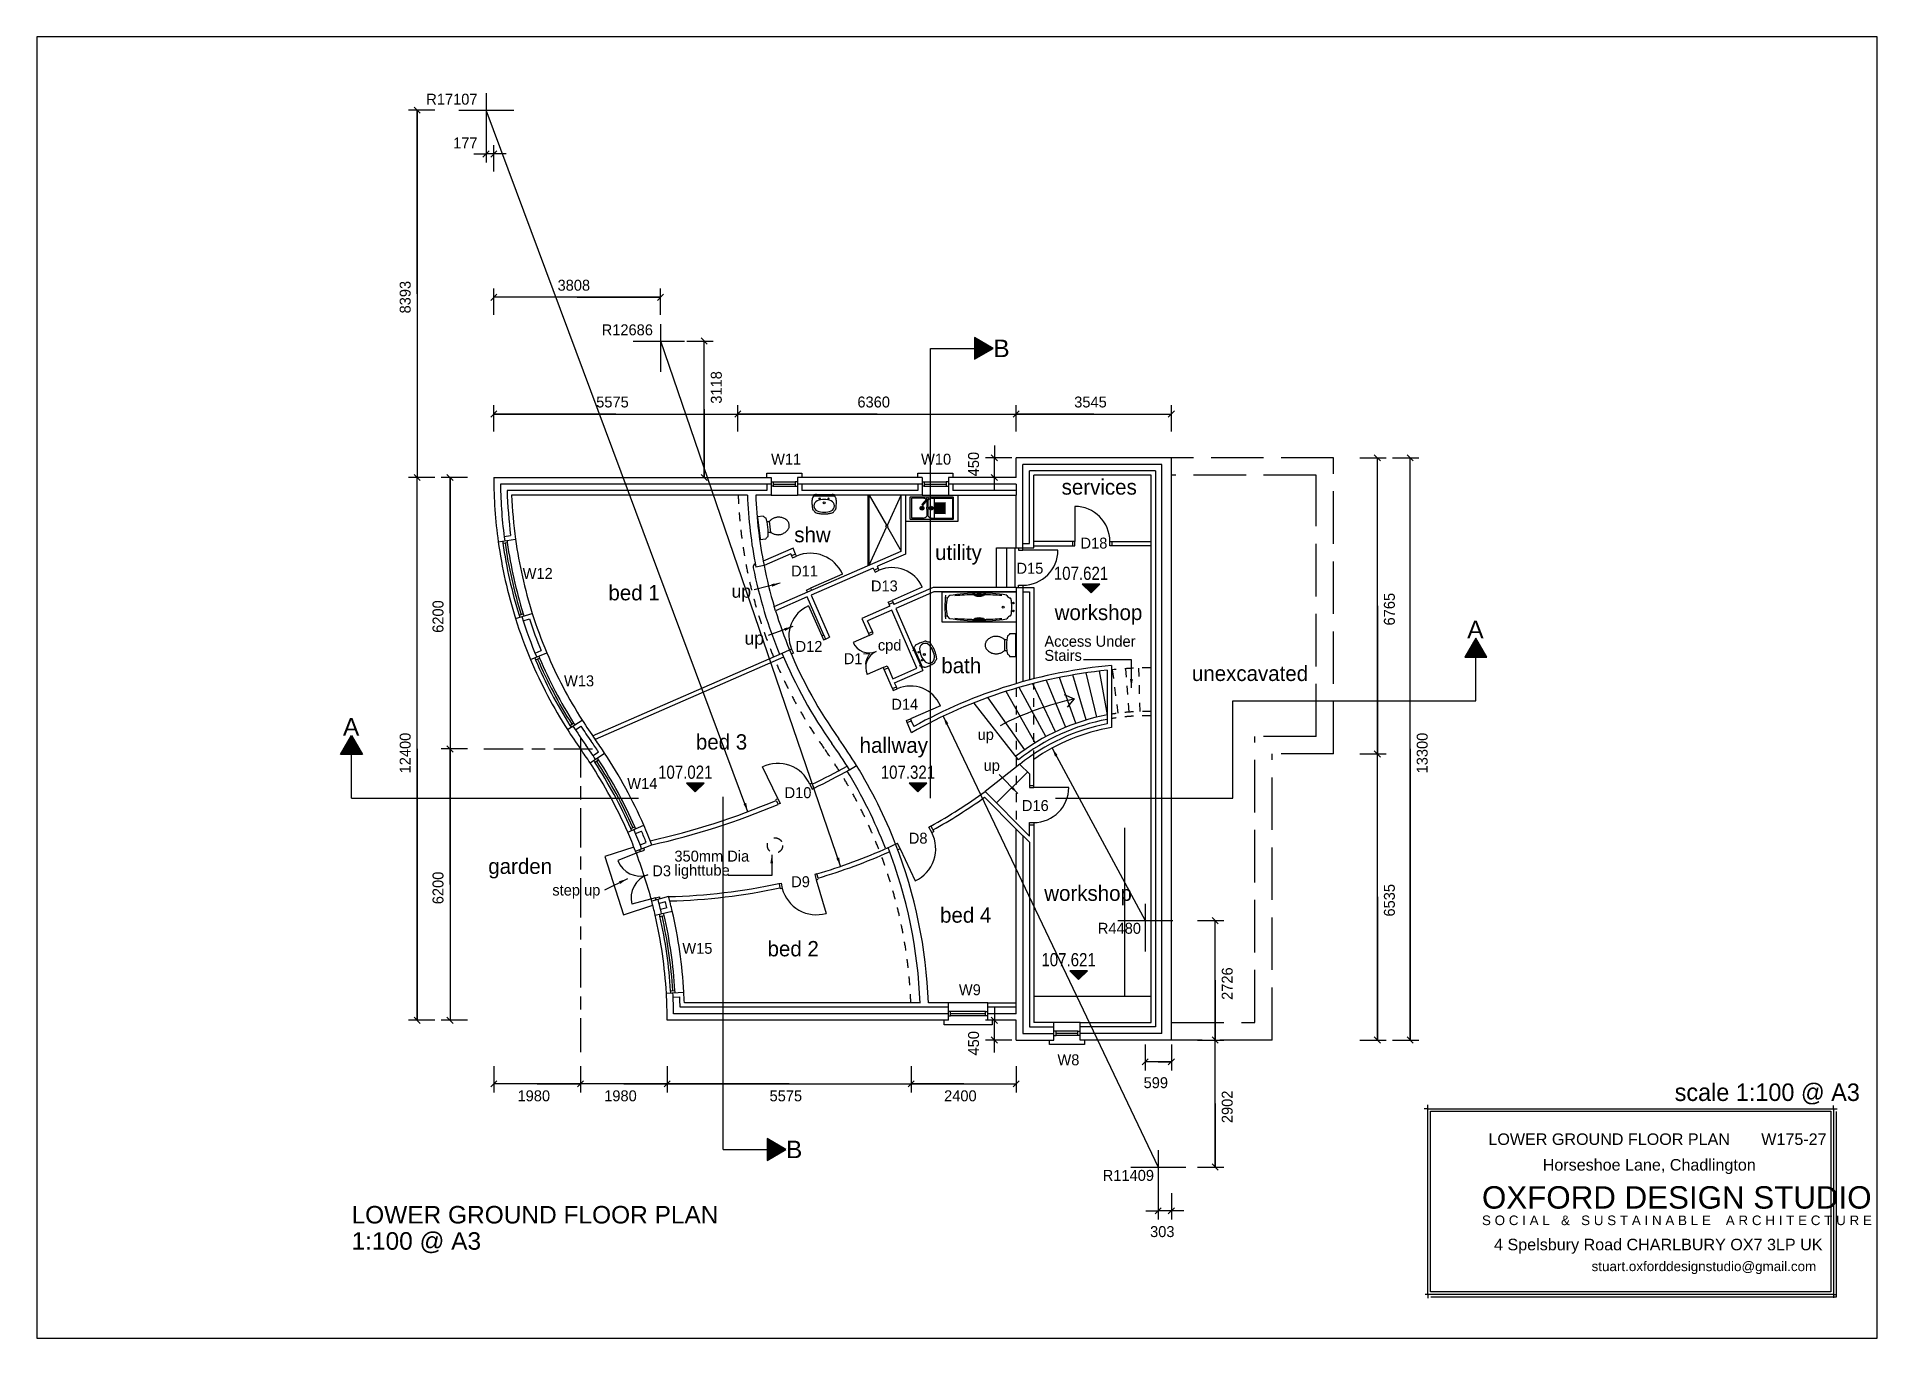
# Model space of a CAD drawing. Header units: millimetres. Extents: x -21022 to 21022, y -14865 to 14865.
import ezdxf

# ---------------------------------------------------------------- set-up
doc = ezdxf.new("R2010")
doc.units = ezdxf.units.MM
for name, pattern in [('CENTER', [16, 9, -2, 3, -2]), ('DASHDOT', [16, 12, -4]), ('HIDDEN', [16, 2, -2, 2, -2, 2, -2, 2, -2])]:
    doc.linetypes.add(name, pattern=pattern)
for name, color, linetype, true_color in [('00_-_ELEVATIONS', 7, 'Continuous', 0xffffff), ('1', 7, 'Continuous', 0xffffff), ('NEW_LGF', 7, 'Continuous', 0xffffff)]:
    doc.layers.add(name, color=color, linetype=linetype, true_color=true_color)
doc.styles.add('ARIAL', font='ARIAL.TTF', dxfattribs={"height": 0.2})
doc.styles.add('ARIALN', font='ARIALN.TTF', dxfattribs={"height": 0.2})
doc.dimstyles.new('ISO-25', dxfattribs={"dimtxt": 2.5, "dimasz": 2.5, "dimexe": 1.25, "dimexo": 0.625, "dimtad": 1, "dimtxsty": 'Standard', "dimcen": 2.5, "dimadec": 0, "dimazin": 0, "dimtfac": 1, "dimtmove": 0, "dimatfit": 3, "dimfxl": 1, "dimarcsym": 0})

# ---------------------------------------------------------------- blocks, each defined once
blk = doc.blocks.new('8C871F54')
at = {"layer": 'NEW_LGF', "linetype": 'Continuous', "ltscale": 100}
for points in [[(26357, 3225), (26107, 3657), (25857, 3224)], [(172, 1000), (422, 1433), (672, 1000)]]:
    blk.add_hatch(color=15, dxfattribs=at).paths.add_polyline_path(points)
at = {"layer": 'NEW_LGF', "color": 1, "linetype": 'Continuous', "ltscale": 100}
for p, q in [((26107, 3657), (25857, 3224)), ((26357, 3225), (26107, 3657)), ((25857, 3224), (26357, 3225)), ((26107, 2225), (26107, 3225)), ((20557, 0), (20557, 2225)), ((20557, 2225), (26107, 2225)), ((172, 1000), (422, 1433)), ((422, 1433), (672, 1000)), ((672, 1000), (172, 1000)), ((422, 0), (422, 1000)), ((422, 0), (6974, 0)), ((16507, 0), (20557, 0))]:
    blk.add_line(p, q, dxfattribs=at)
at = {"layer": 'NEW_LGF', "color": 15, "linetype": 'Continuous', "ltscale": 100, "style": 'ARIAL'}
for p in [(25911, 3658), (226, 1433)]:
    blk.add_text('A', height=400, rotation=359.9494, dxfattribs=at).set_placement(p)
at = {"layer": 'NEW_LGF'}
blk.add_attdef('Sfb', (0, 0), '', height=1, dxfattribs=at)
blk = doc.blocks.new('A0B7C22D')
at = {"layer": '00_-_ELEVATIONS', "linetype": 'Continuous', "ltscale": 100}
blk.add_hatch(color=15, dxfattribs=at).paths.add_polyline_path([(781, 200), (1181, 200), (981, 0)])
at = {"layer": '00_-_ELEVATIONS', "color": 2, "linetype": 'Continuous', "ltscale": 100}
for p, q in [((781, 200), (981, 0)), ((1181, 200), (781, 200)), ((981, 0), (1181, 200))]:
    blk.add_line(p, q, dxfattribs=at)
at = {"layer": '00_-_ELEVATIONS', "color": 15, "linetype": 'Continuous', "ltscale": 100, "style": 'ARIALN'}
blk.add_text('107.021', height=300, rotation=359.9494, dxfattribs=at).set_placement((131, 301))
at = {"layer": '00_-_ELEVATIONS'}
blk.add_attdef('Sfb', (0, 0), '', height=1, dxfattribs=at)
blk = doc.blocks.new('DFD6596F')
at = {"layer": '00_-_ELEVATIONS', "linetype": 'Continuous', "ltscale": 100}
blk.add_hatch(color=15, dxfattribs=at).paths.add_polyline_path([(781, 200), (1181, 200), (981, 0)])
at = {"layer": '00_-_ELEVATIONS', "color": 2, "linetype": 'Continuous', "ltscale": 100}
for p, q in [((781, 200), (981, 0)), ((1181, 200), (781, 200)), ((981, 0), (1181, 200))]:
    blk.add_line(p, q, dxfattribs=at)
at = {"layer": '00_-_ELEVATIONS', "color": 15, "linetype": 'Continuous', "ltscale": 100, "style": 'ARIALN'}
blk.add_text('107.321', height=300, rotation=359.9494, dxfattribs=at).set_placement((131, 301))
at = {"layer": '00_-_ELEVATIONS'}
blk.add_attdef('Sfb', (0, 0), '', height=1, dxfattribs=at)
blk = doc.blocks.new('77DCC095')
at = {"layer": '00_-_ELEVATIONS', "linetype": 'Continuous', "ltscale": 100}
blk.add_hatch(color=15, dxfattribs=at).paths.add_polyline_path([(781, 200), (1181, 200), (981, 0)])
at = {"layer": '00_-_ELEVATIONS', "color": 2, "linetype": 'Continuous', "ltscale": 100}
for p, q in [((781, 200), (981, 0)), ((1181, 200), (781, 200)), ((981, 0), (1181, 200))]:
    blk.add_line(p, q, dxfattribs=at)
at = {"layer": '00_-_ELEVATIONS', "color": 15, "linetype": 'Continuous', "ltscale": 100, "style": 'ARIALN'}
blk.add_text('107.621', height=300, rotation=359.9494, dxfattribs=at).set_placement((131, 301))
at = {"layer": '00_-_ELEVATIONS'}
blk.add_attdef('Sfb', (0, 0), '', height=1, dxfattribs=at)
blk = doc.blocks.new('ADD64D84')
at = {"layer": 'NEW_LGF', "linetype": 'Continuous', "ltscale": 100}
for points in [[(5737, 18426), (5737, 18926), (6170, 18676)], [(1000, 126), (1000, 626), (1433, 376)]]:
    blk.add_hatch(color=15, dxfattribs=at).paths.add_polyline_path(points)
at = {"layer": 'NEW_LGF', "color": 1, "linetype": 'Continuous', "ltscale": 100}
for p, q in [((6170, 18676), (5737, 18926)), ((5737, 18926), (5737, 18426)), ((4737, 18676), (5737, 18676)), ((4737, 8398), (4737, 18676)), ((5737, 18426), (6170, 18676)), ((0, 376), (0, 8431)), ((1433, 376), (1000, 626)), ((1000, 626), (1000, 126)), ((0, 376), (1000, 376)), ((1000, 126), (1433, 376))]:
    blk.add_line(p, q, dxfattribs=at)
at = {"layer": 'NEW_LGF', "color": 15, "linetype": 'Continuous', "ltscale": 100, "style": 'ARIAL'}
for p in [(6170, 18476), (1433, 176)]:
    blk.add_text('B', height=400, rotation=359.9494, dxfattribs=at).set_placement(p)
blk = doc.blocks.new('AC6758E2')
at = {"layer": '00_-_ELEVATIONS', "linetype": 'Continuous', "ltscale": 100}
blk.add_hatch(color=15, dxfattribs=at).paths.add_polyline_path([(781, 200), (1181, 200), (981, 0)])
at = {"layer": '00_-_ELEVATIONS', "color": 2, "linetype": 'Continuous', "ltscale": 100}
for p, q in [((781, 200), (981, 0)), ((1181, 200), (781, 200)), ((981, 0), (1181, 200))]:
    blk.add_line(p, q, dxfattribs=at)
at = {"layer": '00_-_ELEVATIONS', "color": 15, "linetype": 'Continuous', "ltscale": 100, "style": 'ARIALN'}
blk.add_text('107.621', height=300, rotation=359.9494, dxfattribs=at).set_placement((131, 301))
at = {"layer": '00_-_ELEVATIONS'}
blk.add_attdef('Sfb', (0, 0), '', height=1, dxfattribs=at)
blk = doc.blocks.new('8319ADF3')
at = {"layer": 'NEW_LGF', "color": 4, "linetype": 'Continuous', "ltscale": 100}
for p, q in [((367, 893), (0, 733)), ((686, 160), (320, 0))]:
    blk.add_line(p, q, dxfattribs=at)
at = {"layer": 'NEW_LGF', "color": 2, "linetype": 'Continuous', "ltscale": 100}
for p, q in [((347, 939), (367, 893)), ((367, 893), (458, 933)), ((458, 933), (438, 979)), ((686, 160), (778, 200)), ((706, 114), (686, 160)), ((778, 200), (798, 154))]:
    blk.add_line(p, q, dxfattribs=at)
for centre, start, end in [((367, 893), 203.5449, 293.5449), ((367, 893), 203.5449, 293.5449), ((686, 160), 113.5449, 203.5449), ((686, 160), 113.5449, 203.5449)]:
    blk.add_arc(centre, 400, start, end, dxfattribs=at)
at = {"layer": 'NEW_LGF'}
for tag in ['PAT_NAME', 'FLOOR', 'PART_NUMBER', 'DESC', 'MANUFACTURER', 'Quantity', 'WIDTH', 'WIDTH_FORMULA', 'SYMBOL_PATH', 'Opening_height', 'TYPE', 'Arch_group', 'GROUP', 'Sfb', 'HEIGHT', 'Ht1', 'PREFIX', 'IDENTIFIER', 'SOLID_PEN', 'CAVITY_PEN', 'OUTER_LEAF', 'CAVITY', 'INNER_LEAF', 'REVEAL', 'GABLE_ANG', 'GABLE_LEN', 'Return_type']:
    blk.add_attdef(tag, (0, 0), '', height=1, dxfattribs=at)
blk = doc.blocks.new('71F56520')
at = {"layer": 'NEW_LGF', "color": 2, "linetype": 'Continuous', "ltscale": 100}
for p, q in [((864, 935), (816, 921)), ((816, 921), (851, 801)), ((0, 714), (49, 724)), ((76, 602), (27, 592)), ((49, 724), (76, 602)), ((851, 801), (899, 815))]:
    blk.add_line(p, q, dxfattribs=at)
at = {"layer": 'NEW_LGF', "color": 4, "linetype": 'Continuous', "ltscale": 100}
blk.add_line((851, 801), (1077, 32), dxfattribs=at)
at = {"layer": 'NEW_LGF', "color": 2, "linetype": 'Continuous', "ltscale": 100}
blk.add_arc((851, 801), 801, 194.3393, 286.3536, dxfattribs=at)
blk.add_arc((851, 801), 801, 194.3393, 286.3536, dxfattribs=at)
at = {"layer": 'NEW_LGF'}
blk.add_attdef('Sfb', (0, 0), '', height=1, dxfattribs=at)
blk = doc.blocks.new('545381A0')
at = {"layer": 'NEW_LGF', "color": 2, "linetype": 'Continuous', "ltscale": 100}
for p, q in [((0, 779), (20, 733)), ((20, 733), (112, 773)), ((112, 773), (92, 819)), ((320, 46), (411, 86)), ((340, 0), (320, 46)), ((411, 86), (431, 40))]:
    blk.add_line(p, q, dxfattribs=at)
at = {"layer": 'NEW_LGF', "color": 4, "linetype": 'Continuous', "ltscale": 100}
blk.add_line((1099, 385), (411, 86), dxfattribs=at)
at = {"layer": 'NEW_LGF', "color": 2, "linetype": 'Continuous', "ltscale": 100}
blk.add_arc((411, 86), 750, 23.5449, 113.5449, dxfattribs=at)
blk.add_arc((411, 86), 750, 23.5449, 113.5449, dxfattribs=at)
at = {"layer": 'NEW_LGF'}
for tag in ['PAT_NAME', 'FLOOR', 'PART_NUMBER', 'DESC', 'MANUFACTURER', 'Quantity', 'WIDTH', 'WIDTH_FORMULA', 'SYMBOL_PATH', 'Opening_height', 'TYPE', 'Arch_group', 'GROUP', 'Sfb', 'HEIGHT', 'Ht1', 'PREFIX', 'IDENTIFIER', 'SOLID_PEN', 'CAVITY_PEN', 'OUTER_LEAF', 'CAVITY', 'INNER_LEAF', 'REVEAL', 'GABLE_ANG', 'GABLE_LEN', 'Return_type']:
    blk.add_attdef(tag, (0, 0), '', height=1, dxfattribs=at)
blk = doc.blocks.new('C460FF85')
at = {"layer": 'NEW_LGF', "color": 2, "linetype": 'Continuous', "ltscale": 100}
for p, q in [((2079, 0), (2079, 3844)), ((0, 0), (2680, 0))]:
    blk.add_line(p, q, dxfattribs=at)
at = {"layer": 'NEW_LGF'}
blk.add_attdef('Sfb', (0, 0), '', height=1, dxfattribs=at)
blk = doc.blocks.new('E06DF784')
at = {"layer": 'NEW_LGF', "color": 2, "linetype": 'HIDDEN', "ltscale": 100}
blk.add_circle((175, 175), 175, dxfattribs=at)
blk.add_arc((175, 175), 175, 0, 0, dxfattribs=at)
at = {"layer": 'NEW_LGF'}
blk.add_attdef('Sfb', (0, 0), '', height=1, dxfattribs=at)
blk = doc.blocks.new('90709F68')
at = {"layer": 'NEW_LGF', "color": 4, "linetype": 'Continuous', "ltscale": 100}
blk.add_line((349, 134), (0, 855), dxfattribs=at)
at = {"layer": 'NEW_LGF', "color": 2, "linetype": 'Continuous', "ltscale": 100}
for p, q in [((1124, 483), (1079, 461)), ((1079, 461), (1134, 349)), ((304, 112), (349, 134)), ((349, 134), (403, 22)), ((403, 22), (358, 0)), ((1134, 349), (1179, 371))]:
    blk.add_line(p, q, dxfattribs=at)
blk.add_arc((349, 134), 800, 24.1302, 115.8237, dxfattribs=at)
blk.add_arc((349, 134), 800, 24.1302, 115.8237, dxfattribs=at)
at = {"layer": 'NEW_LGF'}
blk.add_attdef('Sfb', (0, 0), '', height=1, dxfattribs=at)
blk = doc.blocks.new('46262a2t')
at = {"layer": 'NEW_LGF', "color": 1, "linetype": 'Continuous', "ltscale": 100}
for p, q in [((0, 0), (0, 697)), ((0, 697), (1694, 697)), ((121, 560), (76, 553)), ((702, 648), (702, 646)), ((992, 647), (992, 649)), ((1694, 697), (1694, 0)), ((122, 137), (76, 143)), ((702, 51), (702, 49)), ((992, 48), (992, 50)), ((1694, 0), (0, 0))]:
    blk.add_line(p, q, dxfattribs=at)
for centre, radius in [((1629, 438), 18), ((1394, 348), 22.5), ((1629, 258), 18)]:
    blk.add_circle(centre, radius, dxfattribs=at)
for centre, radius, start, end in [((2098, 348), 2034, 172.372, 187.628), ((2098, 348), 2034, 172.372, 187.628), ((944, 348), 850, 165.9836, 194.0163), ((944, 348), 850, 165.9836, 194.0163), ((129, 552), 10, 119.147, 165.9616), ((129, 552), 10, 119.147, 165.9616), ((75, 648), 100, 299.108, 333.563), ((75, 648), 100, 299.108, 333.563), ((174, 599), 10, 99.6074, 153.5701), ((174, 599), 10, 99.6074, 153.5701), ((860, -3430), 4097, 81.375, 99.657), ((860, -3430), 4097, 81.375, 99.657), ((847, -5569), 6200, 91.022, 95.117), ((847, -5569), 6200, 91.022, 95.117), ((706, 648), 4.01, 92.2205, 182.1718), ((706, 648), 4.01, 92.2205, 182.1718), ((706, 646), 4.12, 183.8272, 273.5223), ((706, 646), 4.12, 183.8272, 273.5223), ((708, 602), 50.2, 27.6706, 92.2813), ((708, 602), 50.2, 27.6706, 92.2813), ((708, 602), 40, 14.221, 92.156), ((708, 602), 40, 14.221, 92.156), ((750, 613), 3.99, 194.1764, 255.907), ((750, 613), 3.99, 194.1764, 255.907), ((847, -5569), 6200, 89.099, 90.905), ((847, -5569), 6200, 89.099, 90.905), ((847, 997), 400, 255.8756, 284.1185), ((847, 997), 400, 255.8756, 284.1185), ((756, 627), 4.02, 207.559, 256.0096), ((756, 627), 4.02, 207.559, 256.0096), ((847, 997), 385, 256.12, 283.83), ((847, 997), 385, 256.12, 283.83), ((938, 627), 4.02, 283.8912, 333.5379), ((938, 627), 4.02, 283.8912, 333.5379), ((986, 603), 50, 88.2132, 153.569), ((986, 603), 50, 88.2132, 153.569), ((944, 613), 4, 284.117, 346.956), ((944, 613), 4, 284.117, 346.956), ((987, 603), 40.1, 88.0769, 166.8145), ((987, 603), 40.1, 88.0769, 166.8145), ((847, -5569), 6200, 85.217, 88.984), ((847, -5569), 6200, 85.217, 88.984), ((988, 649), 4.05, 0.7975, 89.094), ((988, 649), 4.05, 0.7975, 89.094), ((988, 647), 4, 268.195, 0), ((988, 647), 4, 268.195, 0), ((1473, 611), 9.96, 26.9131, 81.6977), ((1473, 611), 9.96, 26.9131, 81.6977), ((1593, 672), 125, 207.042, 257.816), ((1593, 672), 125, 207.042, 257.816), ((1564, 540), 10, 11.7671, 77.8212), ((1564, 540), 10, 11.7671, 77.8212), ((644, 348), 950, 348.235, 11.7649), ((644, 348), 950, 348.235, 11.7649), ((1629, 438), 18, 0, 0), ((129, 145), 10, 194.0348, 240.8507), ((129, 145), 10, 194.0348, 240.8507), ((75, 49), 100, 26.4391, 60.8903), ((75, 49), 100, 26.4391, 60.8903), ((174, 98), 9.99, 206.4164, 260.4004), ((174, 98), 9.99, 206.4164, 260.4004), ((860, 4127), 4097, 260.3432, 278.625), ((860, 4127), 4097, 260.3432, 278.625), ((847, 6266), 6200, 264.883, 268.978), ((847, 6266), 6200, 264.883, 268.978), ((706, 51), 3.99, 87.6988, 178.0069), ((706, 51), 3.99, 87.6988, 178.0069), ((706, 49), 4.12, 180, 270), ((706, 49), 4.12, 180, 270), ((708, 95), 40, 267.5224, 345.7885), ((708, 95), 40, 267.5224, 345.7885), ((708, 95), 50, 267.8429, 332.4582), ((708, 95), 50, 267.8429, 332.4582), ((750, 84), 4, 104.116, 165.7774), ((750, 84), 4, 104.116, 165.7774), ((847, -300), 400, 75.885, 104.1234), ((847, -300), 400, 75.885, 104.1234), ((847, 6266), 6200, 269.095, 270.901), ((847, 6266), 6200, 269.095, 270.901), ((756, 70), 4.02, 104.0246, 152.3909), ((756, 70), 4.02, 104.0246, 152.3909), ((847, -300), 385, 76.17, 103.88), ((847, -300), 385, 76.17, 103.88), ((938, 70), 4.01, 26.4533, 76.1266), ((938, 70), 4.01, 26.4533, 76.1266), ((986, 94), 50.1, 206.4769, 271.8725), ((986, 94), 50.1, 206.4769, 271.8725), ((944, 84), 4.01, 13.0803, 75.7659), ((944, 84), 4.01, 13.0803, 75.7659), ((986, 94), 40, 193.0387, 271.8097), ((986, 94), 40, 193.0387, 271.8097), ((847, 6266), 6200, 271.016, 274.783), ((847, 6266), 6200, 271.016, 274.783), ((988, 50), 4.09, 1.2824, 93.0416), ((988, 50), 4.09, 1.2824, 93.0416), ((988, 48), 3.99, 271.6136, 0), ((988, 48), 3.99, 271.6136, 0), ((1394, 348), 22.5, 0, 0), ((1473, 86), 9.97, 278.5813, 333.0814), ((1473, 86), 9.97, 278.5813, 333.0814), ((1593, 25), 125, 102.184, 152.958), ((1593, 25), 125, 102.184, 152.958), ((1564, 157), 10, 282.1777, 348.227), ((1564, 157), 10, 282.1777, 348.227), ((1629, 258), 18, 0, 0)]:
    blk.add_arc(centre, radius, start, end, dxfattribs=at)
at = {"layer": 'NEW_LGF'}
for tag in ['PAT_NAME', 'GROUP', 'PART_NUMBER', 'DESC', 'MANUFACTURER', 'Symbol_Description']:
    blk.add_attdef(tag, (0, 0), '', height=1, dxfattribs=at)
blk = doc.blocks.new('CA4B626F')
at = {"layer": 'NEW_LGF', "color": 4, "linetype": 'Continuous', "ltscale": 100}
blk.add_line((50, 900), (50, 100), dxfattribs=at)
at = {"layer": 'NEW_LGF', "color": 2, "linetype": 'Continuous', "ltscale": 100}
for p, q in [((50, 100), (0, 100)), ((0, 0), (50, 0)), ((50, 0), (50, 100)), ((850, 0), (850, 100)), ((850, 100), (900, 100)), ((900, 0), (850, 0))]:
    blk.add_line(p, q, dxfattribs=at)
blk.add_arc((50, 100), 800, 0, 90, dxfattribs=at)
blk.add_arc((50, 100), 800, 0, 90, dxfattribs=at)
at = {"layer": 'NEW_LGF'}
for tag in ['PAT_NAME', 'FLOOR', 'PART_NUMBER', 'DESC', 'MANUFACTURER', 'Quantity', 'WIDTH', 'WIDTH_FORMULA', 'SYMBOL_PATH', 'Opening_height', 'TYPE', 'Arch_group', 'GROUP', 'Sfb', 'HEIGHT', 'Ht1', 'PREFIX', 'IDENTIFIER', 'SOLID_PEN', 'CAVITY_PEN', 'OUTER_LEAF', 'CAVITY', 'INNER_LEAF', 'REVEAL', 'GABLE_ANG', 'GABLE_LEN', 'Return_type']:
    blk.add_attdef(tag, (0, 0), '', height=1, dxfattribs=at)
blk = doc.blocks.new('Campus_D-150')
at = {"layer": 'NEW_LGF', "color": 2, "linetype": 'Continuous', "ltscale": 100}
for p, q in [((0, 490), (0, 10)), ((990, 500), (10, 500)), ((382, 459), (275, 333)), ((298, 313), (403, 437)), ((403, 390), (403, 440)), ((406, 440), (406, 390)), ((1000, 10), (1000, 490)), ((275, 333), (298, 313)), ((406, 390), (403, 390)), ((10, 0), (990, 0))]:
    blk.add_line(p, q, dxfattribs=at)
at = {"layer": 'NEW_LGF', "color": 1, "linetype": 'Continuous', "ltscale": 100}
for p, q in [((42, 25), (42, 475)), ((305, 475), (42, 475)), ((389, 422), (389, 274)), ((419, 274), (419, 435)), ((503, 475), (975, 475)), ((556, 475), (556, 380)), ((975, 475), (975, 25)), ((305, 25), (42, 25)), ((260, 232), (295, 268)), ((295, 232), (260, 268)), ((277, 225), (277, 275)), ((420, 274), (388, 274)), ((388, 224), (388, 274)), ((388, 224), (420, 224)), ((389, 224), (389, 65)), ((419, 65), (419, 224)), ((420, 274), (420, 224)), ((466, 229), (509, 271)), ((509, 229), (466, 271)), ((488, 220), (488, 280)), ((503, 25), (975, 25)), ((556, 120), (556, 25)), ((559, 375), (818, 370)), ((818, 370), (559, 365)), ((559, 355), (818, 350)), ((818, 350), (559, 345)), ((559, 335), (818, 330)), ((818, 330), (559, 325)), ((559, 315), (818, 310)), ((818, 310), (559, 305)), ((559, 295), (818, 290)), ((818, 290), (559, 285)), ((559, 275), (818, 270)), ((818, 270), (559, 265)), ((559, 255), (818, 250)), ((818, 250), (559, 245)), ((559, 235), (818, 230)), ((818, 230), (559, 225)), ((559, 215), (818, 210)), ((818, 210), (559, 205)), ((559, 195), (818, 190)), ((818, 190), (559, 185)), ((559, 175), (818, 170)), ((818, 170), (559, 165)), ((559, 155), (818, 150)), ((818, 150), (559, 145)), ((559, 135), (818, 130)), ((818, 130), (559, 125))]:
    blk.add_line(p, q, dxfattribs=at)
at = {"layer": 'NEW_LGF', "color": 2, "linetype": 'Continuous', "ltscale": 100}
blk.add_circle((404, 462), 22.5, dxfattribs=at)
at = {"layer": 'NEW_LGF', "color": 1, "linetype": 'Continuous', "ltscale": 100}
for centre, radius in [((277, 250), 45), ((277, 250), 25), ((488, 250), 45), ((488, 250), 30)]:
    blk.add_circle(centre, radius, dxfattribs=at)
at = {"layer": 'NEW_LGF', "color": 2, "linetype": 'Continuous', "ltscale": 100}
for centre, radius, start, end in [((10, 490), 10, 90, 180), ((10, 490), 10, 90, 180), ((404, 462), 22.5, 0, 0), ((990, 490), 10, 0, 90), ((990, 490), 10, 0, 90), ((10, 10), 10, 180, 270), ((10, 10), 10, 180, 270), ((990, 10), 10, 270, 0), ((990, 10), 10, 270, 0)]:
    blk.add_arc(centre, radius, start, end, dxfattribs=at)
at = {"layer": 'NEW_LGF', "color": 1, "linetype": 'Continuous', "ltscale": 100}
for centre, radius, start, end in [((298, 353), 122, 52.0831, 86.8462), ((298, 353), 122, 52.0831, 86.8462), ((404, 441), 16.4, 234.5549, 264.748), ((404, 441), 16.4, 234.5549, 264.748), ((404, 441), 16.4, 275.252, 336.2584), ((404, 441), 16.4, 275.252, 336.2584), ((510, 353), 122, 93.1538, 138.007), ((510, 353), 122, 93.1538, 138.007), ((277, 250), 45, 0, 0), ((277, 250), 25, 0, 0), ((298, 147), 122, 273.1538, 318.007), ((298, 147), 122, 273.1538, 318.007), ((404, 59), 16.4, 23.7416, 156.2584), ((404, 59), 16.4, 23.7416, 156.2584), ((510, 147), 122, 221.993, 266.8462), ((510, 147), 122, 221.993, 266.8462), ((488, 250), 45, 0, 0), ((488, 250), 30, 0, 0), ((562, 380), 6.25, 180, 233.1301), ((562, 380), 6.25, 180, 233.1301), ((562, 360), 6.25, 126.8699, 233.1301), ((562, 360), 6.25, 126.8699, 233.1301), ((562, 340), 6.25, 126.8699, 233.1301), ((562, 340), 6.25, 126.8699, 233.1301), ((562, 320), 6.25, 126.8699, 233.1301), ((562, 320), 6.25, 126.8699, 233.1301), ((562, 300), 6.25, 126.8699, 233.1301), ((562, 300), 6.25, 126.8699, 233.1301), ((562, 280), 6.25, 126.8699, 233.1301), ((562, 280), 6.25, 126.8699, 233.1301), ((562, 260), 6.25, 126.8699, 233.1301), ((562, 260), 6.25, 126.8699, 233.1301), ((562, 240), 6.25, 126.8699, 233.1301), ((562, 240), 6.25, 126.8699, 233.1301), ((562, 220), 6.25, 126.8699, 233.1301), ((562, 220), 6.25, 126.8699, 233.1301), ((562, 200), 6.25, 126.8699, 233.1301), ((562, 200), 6.25, 126.8699, 233.1301), ((562, 180), 6.25, 126.8699, 233.1301), ((562, 180), 6.25, 126.8699, 233.1301), ((562, 160), 6.25, 126.8699, 233.1301), ((562, 160), 6.25, 126.8699, 233.1301), ((562, 140), 6.25, 126.8699, 233.1301), ((562, 140), 6.25, 126.8699, 233.1301), ((562, 120), 6.25, 126.8699, 180), ((562, 120), 6.25, 126.8699, 180), ((555, 370), 6.25, 306.8699, 53.1301), ((555, 370), 6.25, 306.8699, 53.1301), ((555, 350), 6.25, 306.8699, 53.1301), ((555, 350), 6.25, 306.8699, 53.1301), ((555, 330), 6.25, 306.8699, 53.1301), ((555, 330), 6.25, 306.8699, 53.1301), ((555, 310), 6.25, 306.8699, 53.1301), ((555, 310), 6.25, 306.8699, 53.1301), ((555, 290), 6.25, 306.8699, 53.1301), ((555, 290), 6.25, 306.8699, 53.1301), ((555, 270), 6.25, 306.8699, 53.1301), ((555, 270), 6.25, 306.8699, 53.1301), ((555, 250), 6.25, 306.8699, 53.1301), ((555, 250), 6.25, 306.8699, 53.1301), ((555, 230), 6.25, 306.8699, 53.1301), ((555, 230), 6.25, 306.8699, 53.1301), ((555, 210), 6.25, 306.8699, 53.1301), ((555, 210), 6.25, 306.8699, 53.1301), ((555, 190), 6.25, 306.8699, 53.1301), ((555, 190), 6.25, 306.8699, 53.1301), ((555, 170), 6.25, 306.8699, 53.1301), ((555, 170), 6.25, 306.8699, 53.1301), ((555, 150), 6.25, 306.8699, 53.1301), ((555, 150), 6.25, 306.8699, 53.1301), ((555, 130), 6.25, 306.8699, 53.1301), ((555, 130), 6.25, 306.8699, 53.1301)]:
    blk.add_arc(centre, radius, start, end, dxfattribs=at)
at = {"layer": 'NEW_LGF'}
for tag in ['PAT_NAME', 'PART_NUMBER', 'MANUFACTURER', 'Quantity', 'LENGTH', 'WIDTH', 'Symbol_Description']:
    blk.add_attdef(tag, (0, 0), '', height=1, dxfattribs=at)
blk = doc.blocks.new('2350E8D4')
at = {"layer": 'NEW_LGF', "color": 2, "linetype": 'Continuous', "ltscale": 100}
for p, q in [((0, 840), (45, 861)), ((105, 734), (45, 861)), ((802, 1250), (758, 1226)), ((826, 1103), (758, 1226)), ((826, 1103), (870, 1128)), ((105, 734), (50, 709))]:
    blk.add_line(p, q, dxfattribs=at)
at = {"layer": 'NEW_LGF', "color": 4, "linetype": 'Continuous', "ltscale": 100}
blk.add_line((105, 734), (448, 0), dxfattribs=at)
at = {"layer": 'NEW_LGF', "color": 2, "linetype": 'Continuous', "ltscale": 100}
blk.add_arc((105, 734), 811, 295.0515, 27.0926, dxfattribs=at)
blk.add_arc((105, 734), 811, 295.0515, 27.0926, dxfattribs=at)
at = {"layer": 'NEW_LGF'}
blk.add_attdef('Sfb', (0, 0), '', height=1, dxfattribs=at)
blk = doc.blocks.new('15220C6C')
at = {"layer": 'NEW_LGF', "color": 2, "linetype": 'Continuous', "ltscale": 100}
for p, q in [((0, 0), (0, 900)), ((0, 900), (425, 900)), ((225, 900), (225, 0))]:
    blk.add_line(p, q, dxfattribs=at)
at = {"layer": 'NEW_LGF'}
blk.add_attdef('Sfb', (0, 0), '', height=1, dxfattribs=at)
blk = doc.blocks.new('15230a2t')
at = {"layer": 'NEW_LGF', "color": 1, "linetype": 'Continuous', "ltscale": 100}
for p, q in [((113, 421), (97, 411)), ((132, 430), (113, 421)), ((151, 439), (132, 430)), ((171, 445), (151, 439)), ((191, 451), (171, 445)), ((203, 453), (191, 451)), ((218, 456), (203, 453)), ((230, 457), (218, 456)), ((244, 457), (230, 457)), ((258, 457), (244, 457)), ((272, 457), (258, 457)), ((286, 455), (272, 457)), ((300, 453), (286, 455)), ((317, 449), (300, 453)), ((332, 445), (317, 449)), ((348, 439), (332, 445)), ((366, 432), (348, 439)), ((381, 424), (366, 432)), ((396, 416), (381, 424)), ((503, 423), (497, 377)), ((510, 465), (503, 423)), ((511, 467), (510, 466)), ((510, 466), (510, 465)), ((513, 468), (511, 467)), ((525, 474), (513, 468)), ((536, 482), (525, 474)), ((545, 490), (536, 482)), ((553, 500), (545, 490)), ((559, 513), (553, 500)), ((560, 514), (559, 513)), ((561, 515), (560, 514)), ((564, 515), (561, 515)), ((705, 515), (564, 515)), ((690, 506), (690, 8)), ((706, 515), (705, 515)), ((705, 515), (705, 515)), ((707, 515), (706, 515)), ((706, 515), (706, 515)), ((707, 514), (707, 515)), ((707, 515), (707, 515)), ((708, 514), (707, 514)), ((709, 514), (708, 514)), ((708, 514), (708, 514)), ((709, 513), (709, 514)), ((709, 512), (709, 513)), ((709, 513), (709, 513)), ((710, 512), (709, 512)), ((710, 511), (710, 512)), ((710, 512), (710, 512)), ((710, 510), (710, 511)), ((710, 511), (710, 511)), ((710, 5), (710, 510)), ((710, 510), (710, 510)), ((1, 273), (0, 257)), ((0, 257), (1, 241)), ((3, 289), (1, 273)), ((1, 241), (3, 227)), ((7, 304), (3, 289)), ((3, 227), (7, 211)), ((12, 319), (7, 304)), ((7, 211), (12, 197)), ((18, 332), (12, 319)), ((12, 197), (19, 181)), ((26, 345), (18, 332)), ((19, 181), (28, 168)), ((36, 358), (26, 345)), ((28, 168), (37, 156)), ((47, 370), (36, 358)), ((37, 156), (45, 146)), ((45, 146), (61, 131)), ((62, 385), (47, 370)), ((61, 131), (79, 117)), ((79, 398), (62, 385)), ((97, 411), (79, 398)), ((79, 117), (96, 105)), ((96, 105), (113, 94)), ((113, 94), (132, 85)), ((132, 85), (151, 77)), ((151, 77), (171, 70)), ((171, 70), (191, 64)), ((191, 64), (204, 62)), ((204, 62), (218, 59)), ((218, 59), (232, 58)), ((232, 58), (245, 58)), ((245, 58), (258, 58)), ((258, 58), (273, 59)), ((273, 59), (286, 60)), ((286, 60), (300, 62)), ((300, 62), (316, 66)), ((316, 66), (334, 71)), ((334, 71), (349, 76)), ((349, 76), (365, 83)), ((365, 83), (381, 91)), ((381, 91), (396, 99)), ((410, 407), (396, 416)), ((396, 99), (412, 109)), ((425, 396), (410, 407)), ((412, 109), (425, 119)), ((434, 390), (425, 396)), ((425, 119), (435, 126)), ((445, 384), (434, 390)), ((435, 126), (446, 131)), ((440, 387), (440, 128)), ((456, 381), (445, 384)), ((446, 131), (458, 135)), ((469, 378), (456, 381)), ((458, 135), (468, 137)), ((468, 137), (480, 137)), ((481, 377), (469, 378)), ((480, 137), (497, 137)), ((497, 377), (481, 377)), ((497, 137), (499, 118)), ((499, 118), (510, 50)), ((510, 50), (510, 49)), ((510, 49), (511, 47)), ((511, 47), (513, 47)), ((513, 47), (525, 41)), ((525, 41), (536, 33)), ((536, 33), (545, 25)), ((545, 25), (553, 14)), ((553, 14), (559, 3)), ((559, 3), (560, 1)), ((560, 1), (562, 0)), ((562, 0), (563, 0)), ((705, 0), (705, 0)), ((705, 0), (706, 0)), ((706, 0), (706, 0)), ((706, 0), (707, 0)), ((707, 0), (707, 1)), ((707, 1), (708, 1)), ((707, 0), (707, 0)), ((708, 1), (708, 1)), ((708, 1), (709, 1)), ((709, 2), (710, 3)), ((709, 1), (709, 2)), ((709, 2), (709, 2)), ((709, 2), (709, 2)), ((710, 4), (710, 5)), ((710, 5), (710, 5)), ((710, 3), (710, 4)), ((710, 4), (710, 4)), ((710, 3), (710, 3)), ((563, 0), (705, 0))]:
    blk.add_line(p, q, dxfattribs=at)
blk.add_arc((1589, 257), 1099, 173.7323, 186.2677, dxfattribs=at)
blk.add_arc((1589, 257), 1099, 173.7323, 186.2677, dxfattribs=at)
at = {"layer": 'NEW_LGF'}
for tag in ['PAT_NAME', 'GROUP', 'PART_NUMBER', 'DESC', 'MANUFACTURER', 'Symbol_Description']:
    blk.add_attdef(tag, (0, 0), '', height=1, dxfattribs=at)
blk = doc.blocks.new('5B4B63DD')
at = {"layer": 'NEW_LGF', "color": 2, "linetype": 'Continuous', "ltscale": 100}
for p, q in [((1000, 500), (100, 500)), ((0, 0), (0, 100)), ((1100, 0), (0, 0)), ((150, 300), (100, 300)), ((100, 200), (150, 200)), ((150, 200), (150, 300)), ((950, 250), (150, 250)), ((950, 200), (950, 300)), ((950, 300), (1000, 300)), ((1000, 200), (950, 200)), ((1100, 100), (1100, 0))]:
    blk.add_line(p, q, dxfattribs=at)
at = {"layer": 'NEW_LGF', "color": 1, "linetype": 'Continuous', "ltscale": 100}
for p, q in [((950, 300), (150, 300)), ((950, 200), (150, 200))]:
    blk.add_line(p, q, dxfattribs=at)
at = {"layer": 'NEW_LGF'}
for tag in ['PAT_NAME', 'GROUP', 'FLOOR', 'Sfb', 'PART_NUMBER', 'DESC', 'MANUFACTURER', 'Quantity', 'WIDTH', 'WIDTH_FORMULA', 'HEIGHT', 'SYMBOL_PATH', 'Opening_height', 'Return_type', 'TYPE', 'PREFIX', 'IDENTIFIER', 'NUMBER', 'OUTER_LEAF', 'CAVITY', 'INNER_LEAF', 'Arch_group']:
    blk.add_attdef(tag, (0, 0), '', height=1, dxfattribs=at)
blk = doc.blocks.new('DDE9ED85')
at = {"layer": 'NEW_LGF', "color": 1, "linetype": 'Continuous', "ltscale": 100}
for p, q in [((0, 0), (0, 900)), ((0, 900), (25, 900)), ((25, 0), (0, 0))]:
    blk.add_line(p, q, dxfattribs=at)
at = {"layer": 'NEW_LGF', "color": 2, "linetype": 'Continuous', "ltscale": 100}
for p, q in [((78, 900), (78, 850)), ((78, 850), (178, 850)), ((178, 850), (178, 900)), ((78, 0), (78, 50)), ((78, 50), (178, 50)), ((178, 50), (178, 0))]:
    blk.add_line(p, q, dxfattribs=at)
at = {"layer": 'NEW_LGF', "color": 4, "linetype": 'Continuous', "ltscale": 100}
blk.add_line((978, 850), (178, 850), dxfattribs=at)
at = {"layer": 'NEW_LGF', "color": 2, "linetype": 'Continuous', "ltscale": 100}
blk.add_arc((178, 850), 800, 270, 0, dxfattribs=at)
blk.add_arc((178, 850), 800, 270, 0, dxfattribs=at)
at = {"layer": 'NEW_LGF'}
for tag in ['PAT_NAME', 'FLOOR', 'PART_NUMBER', 'DESC', 'MANUFACTURER', 'Quantity', 'WIDTH', 'WIDTH_FORMULA', 'SYMBOL_PATH', 'Opening_height', 'TYPE', 'Arch_group', 'GROUP', 'Sfb', 'HEIGHT', 'Ht1', 'PREFIX', 'IDENTIFIER', 'SOLID_PEN', 'CAVITY_PEN', 'OUTER_LEAF', 'CAVITY', 'INNER_LEAF', 'REVEAL', 'GABLE_ANG', 'GABLE_LEN', 'Return_type']:
    blk.add_attdef(tag, (0, 0), '', height=1, dxfattribs=at)
blk = doc.blocks.new('963D0F97')
at = {"layer": 'NEW_LGF', "color": 4, "linetype": 'Continuous', "ltscale": 100}
for p, q in [((520, 1198), (0, 994)), ((861, 142), (321, 0))]:
    blk.add_line(p, q, dxfattribs=at)
at = {"layer": 'NEW_LGF', "color": 2, "linetype": 'Continuous', "ltscale": 100}
for p, q in [((520, 1198), (613, 1235)), ((862, 143), (959, 167))]:
    blk.add_line(p, q, dxfattribs=at)
for centre, radius, start, end in [((-8585, -2338), 9868, 21.2281, 21.5149), ((-8585, -2338), 9868, 21.2281, 21.5149), ((520, 1198), 559, 201.5184, 287.8736), ((520, 1198), 559, 201.5184, 287.8736), ((-9566, -2654), 10696, 14.7489, 21.1732), ((-9566, -2654), 10696, 14.7489, 21.1732), ((-8585, -2338), 9768, 21.2251, 21.5184), ((-8585, -2338), 9768, 21.2251, 21.5184), ((862, 139), 558, 107.8736, 194.3755), ((862, 139), 558, 107.8736, 194.3755), ((-8587, -2331), 9768, 14.3755, 14.6688), ((-8587, -2331), 9768, 14.3755, 14.6688), ((-8587, -2331), 9868, 14.3793, 14.6658), ((-8587, -2331), 9868, 14.3793, 14.6658)]:
    blk.add_arc(centre, radius, start, end, dxfattribs=at)
at = {"layer": 'NEW_LGF'}
blk.add_attdef('Sfb', (0, 0), '', height=1, dxfattribs=at)
blk = doc.blocks.new('9E8D0F96')
at = {"layer": 'NEW_LGF', "color": 2, "linetype": 'Continuous', "ltscale": 100}
for p, q in [((1861, 641), (1340, 1737)), ((1647, 1814), (2090, 742)), ((2323, 832), (1953, 1881)), ((2561, 909), (2257, 1938)), ((2803, 973), (2560, 1987)), ((3047, 1025), (2863, 2027)), ((1017, 0), (0, 1291)), ((318, 1414), (1156, 228)), ((1397, 388), (733, 1559)), ((1638, 528), (1030, 1651))]:
    blk.add_line(p, q, dxfattribs=at)
for radius, start in [(4780, 100.496), (4780, 100.496), (4680, 100.7229), (4680, 100.7229)]:
    blk.add_arc((3915, -3676), radius, start, 128.236, dxfattribs=at)
at = {"layer": 'NEW_LGF'}
blk.add_attdef('Sfb', (0, 0), '', height=1, dxfattribs=at)
blk = doc.blocks.new('30C0A5F7')
at = {"layer": '1', "color": 4, "linetype": 'Continuous', "ltscale": 100}
for p, q in [((329, 8464), (471, 8322)), ((2044, 7464), (1902, 7322)), ((2079, 7322), (2221, 7464)), ((2079, 4047), (2221, 4188)), ((6028, 4188), (5887, 4047)), ((6887, 3188), (7028, 3047)), ((471, -71), (329, 71)), ((7028, -71), (6887, 71))]:
    blk.add_line(p, q, dxfattribs=at)
at = {"layer": '1', "color": 9, "linetype": 'Continuous', "ltscale": 100}
for p, q in [((1973, 8780), (1973, 7687)), ((800, 8393), (200, 8393)), ((400, 4196), (400, 8393)), ((400, 8393), (400, 0)), ((1348, 8393), (2609, 8393)), ((1973, 7793), (1973, 7193)), ((2150, 6993), (2150, 7593)), ((1690, 7393), (1973, 7393)), ((2150, 7393), (1973, 7393)), ((2433, 7393), (2150, 7393)), ((2150, 3718), (2150, 4318)), ((5958, 3718), (5958, 4318)), ((400, 4196), (400, 0)), ((5958, 4118), (2150, 4118)), ((4054, 4118), (2150, 4118)), ((4054, 4118), (5958, 4118)), ((6558, 3118), (7158, 3118)), ((6958, 0), (6958, 3118)), ((6958, 1559), (6958, 3118)), ((6958, 1559), (6958, 0)), ((6558, 0), (7158, 0)), ((800, 0), (200, 0))]:
    blk.add_line(p, q, dxfattribs=at)
for s, p in [('R17107', (607, 8518)), ('177', (1220, 7518)), ('3808', (3606, 4268))]:
    blk.add_text(s, height=250, dxfattribs=at).set_placement(p)
for s, p in [('8393', (250, 3748)), ('3118', (7358, 1686))]:
    blk.add_text(s, height=250, rotation=90, dxfattribs=at).set_placement(p)
blk = doc.blocks.new('E3AF0CE8')
at = {"layer": 'NEW_LGF', "color": 2, "linetype": 'Continuous', "ltscale": 100}
for p, q in [((792, 883), (0, 261)), ((260, 0), (968, 705))]:
    blk.add_line(p, q, dxfattribs=at)
at = {"layer": 'NEW_LGF'}
blk.add_attdef('Sfb', (0, 0), '', height=1, dxfattribs=at)
blk = doc.blocks.new('12101a2t')
at = {"layer": 'NEW_LGF', "color": 1, "linetype": 'Continuous', "ltscale": 100}
for p, q in [((36, 426), (35, 418)), ((37, 429), (36, 428)), ((36, 428), (36, 426)), ((38, 430), (37, 429)), ((40, 431), (38, 430)), ((42, 432), (40, 431)), ((89, 432), (42, 432)), ((89, 456), (89, 419)), ((469, 432), (89, 432)), ((469, 457), (469, 419)), ((517, 432), (469, 432)), ((519, 431), (517, 432)), ((521, 431), (519, 431)), ((522, 430), (521, 431)), ((523, 428), (522, 430)), ((523, 423), (523, 428)), ((525, 412), (523, 423)), ((1, 298), (0, 279)), ((0, 279), (0, 253)), ((0, 253), (1, 228)), ((2, 321), (1, 298)), ((1, 228), (2, 208)), ((4, 344), (2, 321)), ((2, 208), (3, 183)), ((3, 183), (6, 160)), ((6, 352), (4, 348)), ((4, 348), (4, 344)), ((8, 356), (6, 352)), ((6, 160), (9, 136)), ((10, 360), (8, 356)), ((9, 136), (12, 113)), ((14, 364), (10, 360)), ((12, 113), (13, 107)), ((13, 107), (16, 103)), ((18, 370), (14, 364)), ((16, 103), (18, 100)), ((23, 379), (18, 370)), ((18, 100), (22, 95)), ((22, 95), (28, 91)), ((27, 386), (23, 379)), ((30, 394), (27, 386)), ((28, 91), (36, 83)), ((33, 408), (30, 394)), ((35, 418), (33, 408)), ((36, 83), (44, 75)), ((517, 407), (40, 407)), ((44, 75), (52, 65)), ((52, 65), (59, 55)), ((59, 55), (64, 44)), ((64, 44), (68, 38)), ((68, 38), (71, 34)), ((71, 34), (74, 32)), ((74, 32), (77, 30)), ((77, 30), (80, 30)), ((80, 30), (100, 24)), ((100, 24), (119, 19)), ((119, 19), (138, 15)), ((138, 15), (160, 10)), ((160, 10), (178, 7)), ((178, 7), (200, 5)), ((200, 5), (219, 3)), ((219, 3), (238, 1)), ((238, 1), (259, 0)), ((259, 0), (280, 0)), ((280, 0), (303, 0)), ((303, 0), (319, 1)), ((319, 1), (340, 3)), ((340, 3), (360, 5)), ((360, 5), (380, 7)), ((380, 7), (398, 10)), ((398, 10), (419, 14)), ((419, 14), (441, 19)), ((441, 19), (460, 24)), ((460, 24), (479, 29)), ((479, 29), (483, 31)), ((483, 31), (487, 34)), ((487, 34), (489, 36)), ((489, 36), (492, 39)), ((492, 39), (494, 43)), ((494, 43), (500, 54)), ((500, 54), (506, 64)), ((506, 64), (514, 75)), ((514, 75), (523, 83)), ((523, 83), (530, 90)), ((527, 400), (525, 412)), ((532, 387), (527, 400)), ((530, 90), (537, 96)), ((539, 374), (532, 387)), ((537, 96), (541, 99)), ((545, 365), (539, 374)), ((541, 99), (544, 105)), ((544, 105), (546, 108)), ((549, 360), (545, 365)), ((546, 108), (547, 112)), ((547, 112), (550, 135)), ((551, 356), (549, 360)), ((550, 135), (553, 154)), ((553, 353), (551, 356)), ((554, 349), (553, 353)), ((553, 154), (555, 172)), ((555, 344), (554, 349)), ((557, 321), (555, 344)), ((555, 172), (557, 202)), ((558, 299), (557, 321)), ((557, 202), (558, 228)), ((559, 278), (558, 299)), ((558, 228), (559, 253)), ((559, 253), (559, 278))]:
    blk.add_line(p, q, dxfattribs=at)
for centre, radius in [((179, 352), 15), ((279, 252), 22.5), ((379, 352), 15)]:
    blk.add_circle(centre, radius, dxfattribs=at)
for centre, radius, start, end in [((168, 183), 125, 112.7164, 247.2879), ((168, 183), 125, 112.7164, 247.2879), ((274, -70), 400, 89.23, 112.713), ((274, -70), 400, 89.23, 112.713), ((274, 436), 400, 247.2891, 270.6375), ((274, 436), 400, 247.2891, 270.6375), ((179, 352), 15, 0, 0), ((279, 252), 22.5, 0, 0), ((284, 437), 400, 269.231, 292.709), ((284, 437), 400, 269.231, 292.709), ((284, -68), 397, 67.2229, 90.6984), ((284, -68), 397, 67.2229, 90.6984), ((379, 352), 15, 0, 0), ((390, 183), 125, 292.7093, 67.2878), ((390, 183), 125, 292.7093, 67.2878)]:
    blk.add_arc(centre, radius, start, end, dxfattribs=at)
at = {"layer": 'NEW_LGF'}
for tag in ['PAT_NAME', 'GROUP', 'PART_NUMBER', 'DESC', 'MANUFACTURER', 'Symbol_Description']:
    blk.add_attdef(tag, (0, 0), '', height=1, dxfattribs=at)
blk = doc.blocks.new('EE97CF53')
at = {"layer": 'NEW_LGF', "color": 2, "linetype": 'Continuous', "ltscale": 100}
for radius in [10846, 10846, 11096, 11096]:
    blk.add_arc((-9235, -3934), radius, 21.2685, 31.6241, dxfattribs=at)
at = {"layer": 'NEW_LGF'}
blk.add_attdef('Sfb', (0, 0), '', height=1, dxfattribs=at)
blk = doc.blocks.new('FF49EFF8')
at = {"layer": 'NEW_LGF', "color": 2, "linetype": 'Continuous', "ltscale": 100}
for p, q in [((111, 1599), (195, 1653)), ((933, 86), (1024, 126))]:
    blk.add_line(p, q, dxfattribs=at)
for radius, start, end in [(10896, 33.0885, 33.3539), (10896, 33.0885, 33.3539), (11096, 23.6762, 33.3539), (11096, 23.6762, 33.3539), (10696, 23.6762, 33.3539), (10696, 23.6762, 33.3539), (10796, 33.0885, 33.3539), (10796, 33.0885, 33.3539), (10846, 23.9415, 33.0885), (10846, 23.9415, 33.0885), (10796, 23.6762, 23.9415), (10796, 23.6762, 23.9415), (10896, 23.6762, 23.9415), (10896, 23.6762, 23.9415)]:
    blk.add_arc((-8934, -4295), radius, start, end, dxfattribs=at)
at = {"layer": 'NEW_LGF', "color": 1, "linetype": 'Continuous', "ltscale": 100}
for radius in [10796, 10796, 10896, 10896]:
    blk.add_arc((-8934, -4295), radius, 23.9415, 33.0885, dxfattribs=at)
at = {"layer": 'NEW_LGF'}
blk.add_attdef('Sfb', (0, 0), '', height=1, dxfattribs=at)
blk = doc.blocks.new('4F42003F')
at = {"layer": 'NEW_LGF', "color": 2, "linetype": 'Continuous', "ltscale": 100}
for p, q in [((112, 1591), (204, 1630)), ((898, 96), (982, 150))]:
    blk.add_line(p, q, dxfattribs=at)
for radius, start, end in [(10296, 202.8866, 212.5726), (10296, 202.8866, 212.5726), (10696, 202.8866, 212.5726), (10696, 202.8866, 212.5726), (10596, 202.8866, 203.157), (10596, 202.8866, 203.157), (10546, 203.1582, 212.301), (10546, 203.1582, 212.301), (10496, 202.8866, 203.1595), (10496, 202.8866, 203.1595), (10596, 212.3022, 212.5726), (10596, 212.3022, 212.5726), (10496, 212.2997, 212.5726), (10496, 212.2997, 212.5726)]:
    blk.add_arc((9854, 5758), radius, start, end, dxfattribs=at)
at = {"layer": 'NEW_LGF', "color": 1, "linetype": 'Continuous', "ltscale": 100}
for radius, start, end in [(10596, 203.157, 212.3022), (10596, 203.157, 212.3022), (10496, 203.1595, 212.2997), (10496, 203.1595, 212.2997)]:
    blk.add_arc((9854, 5758), radius, start, end, dxfattribs=at)
at = {"layer": 'NEW_LGF'}
blk.add_attdef('Sfb', (0, 0), '', height=1, dxfattribs=at)
blk = doc.blocks.new('19B92E06')
at = {"layer": 'NEW_LGF', "color": 9, "linetype": 'Continuous', "ltscale": 100}
for p, q in [((625, 1093), (625, 0)), ((0, 706), (1261, 706))]:
    blk.add_line(p, q, dxfattribs=at)
at = {"layer": 'NEW_LGF'}
blk.add_attdef('Sfb', (0, 0), '', height=1, dxfattribs=at)
blk = doc.blocks.new('B884B1D3')
at = {"layer": 'NEW_LGF', "color": 1, "linetype": 'Continuous', "ltscale": 100}
for p, q in [((0, 1614), (0, 0)), ((30, 13), (30, 1614)), ((30, 1614), (423, 924)), ((446, 925), (760, 1614)), ((30, 13), (425, 879)), ((448, 880), (760, 331))]:
    blk.add_line(p, q, dxfattribs=at)
blk.add_circle((435, 902), 25, dxfattribs=at)
blk.add_arc((435, 902), 25, 0, 0, dxfattribs=at)
at = {"layer": 'NEW_LGF'}
blk.add_attdef('Sfb', (0, 0), '', height=1, dxfattribs=at)
blk = doc.blocks.new('38E5656A')
at = {"layer": 'NEW_LGF', "color": 2, "linetype": 'Continuous', "ltscale": 100}
for p, q in [((0, 900), (0, 850)), ((0, 850), (100, 850)), ((100, 850), (100, 900)), ((0, 0), (0, 50)), ((0, 50), (100, 50)), ((100, 50), (100, 0))]:
    blk.add_line(p, q, dxfattribs=at)
at = {"layer": 'NEW_LGF', "color": 4, "linetype": 'Continuous', "ltscale": 100}
blk.add_line((900, 850), (100, 850), dxfattribs=at)
at = {"layer": 'NEW_LGF', "color": 2, "linetype": 'Continuous', "ltscale": 100}
blk.add_arc((100, 850), 800, 270, 0, dxfattribs=at)
blk.add_arc((100, 850), 800, 270, 0, dxfattribs=at)
at = {"layer": 'NEW_LGF'}
for tag in ['PAT_NAME', 'FLOOR', 'PART_NUMBER', 'DESC', 'MANUFACTURER', 'Quantity', 'WIDTH', 'WIDTH_FORMULA', 'SYMBOL_PATH', 'Opening_height', 'TYPE', 'Arch_group', 'GROUP', 'Sfb', 'HEIGHT', 'Ht1', 'PREFIX', 'IDENTIFIER', 'SOLID_PEN', 'CAVITY_PEN', 'OUTER_LEAF', 'CAVITY', 'INNER_LEAF', 'REVEAL', 'GABLE_ANG', 'GABLE_LEN', 'Return_type']:
    blk.add_attdef(tag, (0, 0), '', height=1, dxfattribs=at)
blk = doc.blocks.new('12101a2t00000')
at = {"layer": 'NEW_LGF', "color": 1, "linetype": 'Continuous', "ltscale": 100}
for p, q in [((4, 445), (3, 443)), ((3, 443), (3, 441)), ((3, 441), (4, 440)), ((5, 446), (4, 445)), ((4, 440), (23, 395)), ((9, 449), (5, 446)), ((19, 454), (9, 449)), ((28, 462), (19, 454)), ((27, 449), (217, 12)), ((39, 471), (28, 462)), ((48, 482), (39, 471)), ((54, 492), (48, 482)), ((57, 498), (54, 492)), ((59, 501), (57, 498)), ((62, 504), (59, 501)), ((64, 506), (62, 504)), ((69, 510), (64, 506)), ((90, 520), (69, 510)), ((109, 530), (90, 520)), ((127, 539), (109, 530)), ((151, 549), (127, 539)), ((174, 559), (151, 549)), ((198, 568), (174, 559)), ((227, 578), (198, 568)), ((244, 583), (227, 578)), ((262, 588), (244, 583)), ((285, 594), (262, 588)), ((289, 595), (285, 594)), ((293, 595), (289, 595)), ((299, 594), (293, 595)), ((304, 592), (299, 594)), ((311, 588), (304, 592)), ((321, 584), (311, 588)), ((332, 580), (321, 584)), ((345, 576), (332, 580)), ((357, 574), (345, 576)), ((369, 573), (357, 574)), ((374, 573), (369, 573)), ((378, 572), (374, 573)), ((381, 571), (378, 572)), ((384, 568), (381, 571)), ((388, 565), (384, 568)), ((400, 550), (388, 565)), ((412, 535), (400, 550)), ((426, 516), (412, 535)), ((438, 499), (426, 516)), ((447, 483), (438, 499)), ((458, 466), (447, 483)), ((468, 449), (458, 466)), ((477, 430), (468, 449)), ((485, 415), (477, 430)), ((0, 385), (34, 400)), ((23, 395), (175, 47)), ((153, 37), (186, 52)), ((175, 47), (194, 4)), ((194, 4), (195, 2)), ((195, 2), (196, 1)), ((196, 1), (198, 0)), ((198, 0), (199, 0)), ((199, 0), (201, 0)), ((201, 0), (208, 3)), ((208, 3), (219, 6)), ((219, 6), (233, 8)), ((233, 8), (241, 8)), ((241, 8), (250, 8)), ((250, 8), (259, 6)), ((259, 6), (267, 5)), ((267, 5), (272, 3)), ((272, 3), (276, 2)), ((276, 2), (281, 2)), ((281, 2), (286, 3)), ((286, 3), (289, 4)), ((289, 4), (311, 12)), ((311, 12), (333, 20)), ((333, 20), (350, 27)), ((350, 27), (374, 37)), ((374, 37), (397, 47)), ((397, 47), (415, 56)), ((415, 56), (437, 68)), ((437, 68), (457, 79)), ((457, 79), (478, 92)), ((478, 92), (498, 104)), ((494, 394), (485, 415)), ((502, 375), (494, 394)), ((498, 104), (502, 107)), ((510, 356), (502, 375)), ((502, 107), (505, 111)), ((505, 111), (507, 114)), ((507, 114), (510, 121)), ((516, 338), (510, 356)), ((510, 121), (512, 127)), ((512, 127), (515, 138)), ((515, 138), (520, 149)), ((522, 319), (516, 338)), ((520, 149), (525, 159)), ((528, 298), (522, 319)), ((525, 159), (532, 170)), ((533, 280), (528, 298)), ((532, 170), (540, 179)), ((537, 259), (533, 280)), ((541, 240), (537, 259)), ((540, 179), (544, 184)), ((544, 220), (541, 240)), ((547, 199), (544, 220)), ((544, 184), (546, 190)), ((546, 190), (547, 193)), ((547, 196), (547, 199)), ((547, 193), (547, 196))]:
    blk.add_line(p, q, dxfattribs=at)
for centre, radius in [((132, 345), 15), ((212, 161), 15), ((264, 293), 22.5)]:
    blk.add_circle(centre, radius, dxfattribs=at)
for centre, radius, start, end in [((282, 422), 125, 46.2542, 180.8327), ((282, 422), 125, 46.2542, 180.8327), ((92, 224), 400, 22.7759, 46.2539), ((92, 224), 400, 22.7759, 46.2539), ((132, 345), 15, 0, 0), ((554, 425), 397, 180.7678, 204.2433), ((554, 425), 397, 180.7678, 204.2433), ((561, 417), 400, 202.7749, 226.2579), ((561, 417), 400, 202.7749, 226.2579), ((212, 161), 15, 0, 0), ((264, 293), 22.5, 0, 0), ((371, 219), 125, 226.2613, 0.8328), ((371, 219), 125, 226.2613, 0.8328), ((96, 215), 400, 0.834, 24.1824), ((96, 215), 400, 0.834, 24.1824)]:
    blk.add_arc(centre, radius, start, end, dxfattribs=at)
at = {"layer": 'NEW_LGF'}
for tag in ['PAT_NAME', 'GROUP', 'PART_NUMBER', 'DESC', 'MANUFACTURER', 'Symbol_Description']:
    blk.add_attdef(tag, (0, 0), '', height=1, dxfattribs=at)
blk = doc.blocks.new('64BFA300')
at = {"layer": 'NEW_LGF', "color": 2, "linetype": 'Continuous', "ltscale": 100}
for p, q in [((109, 1758), (206, 1781)), ((352, 56), (452, 62))]:
    blk.add_line(p, q, dxfattribs=at)
for radius, start, end in [(10696, 3.3024, 12.9715), (10696, 3.3024, 12.9715), (10796, 12.7062, 12.9715), (10796, 12.7062, 12.9715), (10846, 3.5678, 12.7074), (10846, 3.5678, 12.7074), (10896, 12.7086, 12.9715), (10896, 12.7086, 12.9715), (11096, 3.3024, 12.9715), (11096, 3.3024, 12.9715), (10796, 3.3024, 3.5678), (10796, 3.3024, 3.5678), (10896, 3.3024, 3.5678), (10896, 3.3024, 3.5678)]:
    blk.add_arc((-10423, -616), radius, start, end, dxfattribs=at)
at = {"layer": 'NEW_LGF', "color": 1, "linetype": 'Continuous', "ltscale": 100}
for radius, end in [(10796, 12.7062), (10796, 12.7062), (10896, 12.7086), (10896, 12.7086)]:
    blk.add_arc((-10423, -616), radius, 3.5678, end, dxfattribs=at)
at = {"layer": 'NEW_LGF'}
blk.add_attdef('Sfb', (0, 0), '', height=1, dxfattribs=at)
blk = doc.blocks.new('38EA95B6')
at = {"layer": '1', "color": 2, "linetype": 'Continuous', "ltscale": 100}
for p, q in [((666, 1546), (0, 1331)), ((0, 1331), (431, 0)), ((431, 0), (1097, 216))]:
    blk.add_line(p, q, dxfattribs=at)
blk = doc.blocks.new('904B1C51')
at = {"layer": 'NEW_LGF', "color": 2, "linetype": 'Continuous', "ltscale": 100}
for p, q in [((0, 400), (0, 500)), ((0, 500), (800, 500)), ((800, 500), (800, 400)), ((100, 300), (150, 300)), ((150, 200), (100, 200)), ((100, 0), (700, 0)), ((150, 300), (150, 200)), ((150, 250), (650, 250)), ((700, 300), (650, 300)), ((650, 300), (650, 200)), ((650, 200), (700, 200))]:
    blk.add_line(p, q, dxfattribs=at)
at = {"layer": 'NEW_LGF', "color": 1, "linetype": 'Continuous', "ltscale": 100}
for p, q in [((150, 300), (650, 300)), ((150, 200), (650, 200))]:
    blk.add_line(p, q, dxfattribs=at)
at = {"layer": 'NEW_LGF'}
for tag in ['PAT_NAME', 'GROUP', 'FLOOR', 'Sfb', 'PART_NUMBER', 'DESC', 'MANUFACTURER', 'Quantity', 'WIDTH', 'WIDTH_FORMULA', 'HEIGHT', 'SYMBOL_PATH', 'Opening_height', 'Return_type', 'TYPE', 'PREFIX', 'IDENTIFIER', 'NUMBER', 'OUTER_LEAF', 'CAVITY', 'INNER_LEAF', 'Arch_group']:
    blk.add_attdef(tag, (0, 0), '', height=1, dxfattribs=at)
blk = doc.blocks.new('FF75941F')
at = {"layer": 'NEW_LGF', "color": 3, "linetype": 'Continuous', "ltscale": 100}
for p, q in [((0, 292), (229, 191)), ((229, 191), (68, 0))]:
    blk.add_line(p, q, dxfattribs=at)
at = {"layer": 'NEW_LGF'}
blk.add_attdef('Sfb', (0, 0), '', height=1, dxfattribs=at)
blk = doc.blocks.new('3430AF5D')
at = {"layer": 'NEW_LGF', "color": 2, "linetype": 'Continuous', "ltscale": 100}
for p, q in [((1200, 0), (1200, 600)), ((0, 0), (1200, 0))]:
    blk.add_line(p, q, dxfattribs=at)
at = {"layer": 'NEW_LGF'}
blk.add_attdef('Sfb', (0, 0), '', height=1, dxfattribs=at)
blk = doc.blocks.new('AC8A169B')
at = {"layer": 'NEW_LGF', "color": 2, "linetype": 'Continuous', "ltscale": 100}
for p, q in [((106, 1722), (205, 1736)), ((477, 78), (572, 108))]:
    blk.add_line(p, q, dxfattribs=at)
for radius, start, end in [(10696, 187.8755, 197.5423), (10696, 187.8755, 197.5423), (10596, 187.8755, 188.1459), (10596, 187.8755, 188.1459), (10546, 188.1472, 197.2706), (10546, 188.1472, 197.2706), (10496, 187.8755, 188.1485), (10496, 187.8755, 188.1485), (10296, 187.8755, 197.5423), (10296, 187.8755, 197.5423), (10596, 197.2719, 197.5423), (10596, 197.2719, 197.5423), (10496, 197.2693, 197.5423), (10496, 197.2693, 197.5423)]:
    blk.add_arc((10595, 3224), radius, start, end, dxfattribs=at)
at = {"layer": 'NEW_LGF', "color": 1, "linetype": 'Continuous', "ltscale": 100}
for radius, start, end in [(10596, 188.1459, 197.2719), (10596, 188.1459, 197.2719), (10496, 188.1485, 197.2693), (10496, 188.1485, 197.2693)]:
    blk.add_arc((10595, 3224), radius, start, end, dxfattribs=at)
at = {"layer": 'NEW_LGF'}
blk.add_attdef('Sfb', (0, 0), '', height=1, dxfattribs=at)
blk = doc.blocks.new('AB604280')
at = {"layer": 'NEW_LGF', "color": 2, "linetype": 'Continuous', "ltscale": 100}
for p, q in [((132, 819), (112, 865)), ((20, 825), (40, 779)), ((40, 779), (132, 819)), ((360, 46), (451, 86)), ((379, 0), (360, 46)), ((451, 86), (471, 40))]:
    blk.add_line(p, q, dxfattribs=at)
at = {"layer": 'NEW_LGF', "color": 4, "linetype": 'Continuous', "ltscale": 100}
blk.add_line((1185, 405), (451, 86), dxfattribs=at)
at = {"layer": 'NEW_LGF', "color": 2, "linetype": 'Continuous', "ltscale": 100}
blk.add_arc((451, 86), 800, 23.5449, 113.5449, dxfattribs=at)
blk.add_arc((451, 86), 800, 23.5449, 113.5449, dxfattribs=at)
at = {"layer": 'NEW_LGF'}
for tag in ['PAT_NAME', 'FLOOR', 'PART_NUMBER', 'DESC', 'MANUFACTURER', 'Quantity', 'WIDTH', 'WIDTH_FORMULA', 'SYMBOL_PATH', 'Opening_height', 'TYPE', 'Arch_group', 'GROUP', 'Sfb', 'HEIGHT', 'Ht1', 'PREFIX', 'IDENTIFIER', 'SOLID_PEN', 'CAVITY_PEN', 'OUTER_LEAF', 'CAVITY', 'INNER_LEAF', 'REVEAL', 'GABLE_ANG', 'GABLE_LEN', 'Return_type']:
    blk.add_attdef(tag, (0, 0), '', height=1, dxfattribs=at)
blk = doc.blocks.new('F792FBAA')
at = {"layer": 'NEW_LGF', "color": 2, "linetype": 'Continuous', "ltscale": 100}
for p, q in [((0, 400), (0, 500)), ((0, 500), (800, 500)), ((800, 500), (800, 400)), ((100, 300), (150, 300)), ((150, 200), (100, 200)), ((100, 0), (700, 0)), ((150, 300), (150, 200)), ((150, 250), (650, 250)), ((700, 300), (650, 300)), ((650, 300), (650, 200)), ((650, 200), (700, 200))]:
    blk.add_line(p, q, dxfattribs=at)
at = {"layer": 'NEW_LGF', "color": 1, "linetype": 'Continuous', "ltscale": 100}
for p, q in [((150, 300), (650, 300)), ((150, 200), (650, 200))]:
    blk.add_line(p, q, dxfattribs=at)
at = {"layer": 'NEW_LGF'}
for tag in ['PAT_NAME', 'GROUP', 'FLOOR', 'Sfb', 'PART_NUMBER', 'DESC', 'MANUFACTURER', 'Quantity', 'WIDTH', 'WIDTH_FORMULA', 'HEIGHT', 'SYMBOL_PATH', 'Opening_height', 'Return_type', 'TYPE', 'PREFIX', 'IDENTIFIER', 'NUMBER', 'OUTER_LEAF', 'CAVITY', 'INNER_LEAF', 'Arch_group']:
    blk.add_attdef(tag, (0, 0), '', height=1, dxfattribs=at)
blk = doc.blocks.new('D80CF1BF')
at = {"layer": 'NEW_LGF', "color": 2, "linetype": 'Continuous', "ltscale": 100}
for centre, radius, start, end in [((85, 1995), 85, 118.1453, 191.263), ((85, 1995), 85, 118.1453, 191.263), ((10345, 4038), 10546, 191.263, 202.5116), ((10345, 4038), 10546, 191.263, 202.5116), ((10345, 4038), 10296, 191.263, 196.6267), ((10345, 4038), 10296, 191.263, 196.6267), ((10345, 4038), 10296, 197.1869, 202.4865), ((10345, 4038), 10296, 197.1869, 202.4865)]:
    blk.add_arc(centre, radius, start, end, dxfattribs=at)
at = {"layer": 'NEW_LGF'}
blk.add_attdef('Sfb', (0, 0), '', height=1, dxfattribs=at)
blk = doc.blocks.new('C2FBB067')
at = {"layer": 'NEW_LGF', "color": 1, "linetype": 'HIDDEN', "ltscale": 100}
for p, q in [((0, 3076), (0, 0)), ((400, 1449), (400, 3187))]:
    blk.add_line(p, q, dxfattribs=at)
at = {"layer": 'NEW_LGF'}
blk.add_attdef('Sfb', (0, 0), '', height=1, dxfattribs=at)
blk = doc.blocks.new('FBD30850')
at = {"layer": 'NEW_LGF', "color": 2, "linetype": 'Continuous', "ltscale": 100}
for p, q in [((700, 500), (100, 500)), ((0, 0), (0, 100)), ((800, 0), (0, 0)), ((150, 300), (100, 300)), ((100, 200), (150, 200)), ((150, 200), (150, 300)), ((650, 250), (150, 250)), ((650, 200), (650, 300)), ((650, 300), (700, 300)), ((700, 200), (650, 200)), ((800, 100), (800, 0))]:
    blk.add_line(p, q, dxfattribs=at)
at = {"layer": 'NEW_LGF', "color": 1, "linetype": 'Continuous', "ltscale": 100}
for p, q in [((650, 300), (150, 300)), ((650, 200), (150, 200))]:
    blk.add_line(p, q, dxfattribs=at)
at = {"layer": 'NEW_LGF'}
for tag in ['PAT_NAME', 'GROUP', 'FLOOR', 'Sfb', 'PART_NUMBER', 'DESC', 'MANUFACTURER', 'Quantity', 'WIDTH', 'WIDTH_FORMULA', 'HEIGHT', 'SYMBOL_PATH', 'Opening_height', 'Return_type', 'TYPE', 'PREFIX', 'IDENTIFIER', 'NUMBER', 'OUTER_LEAF', 'CAVITY', 'INNER_LEAF', 'Arch_group']:
    blk.add_attdef(tag, (0, 0), '', height=1, dxfattribs=at)
blk = doc.blocks.new('D6D91174')
at = {"layer": 'NEW_LGF', "color": 2, "linetype": 'Continuous', "ltscale": 100}
for p, q in [((0, 779), (20, 733)), ((20, 733), (112, 773)), ((112, 773), (92, 819)), ((320, 46), (411, 86)), ((340, 0), (320, 46)), ((411, 86), (431, 40))]:
    blk.add_line(p, q, dxfattribs=at)
at = {"layer": 'NEW_LGF', "color": 4, "linetype": 'Continuous', "ltscale": 100}
blk.add_line((1099, 385), (411, 86), dxfattribs=at)
at = {"layer": 'NEW_LGF', "color": 2, "linetype": 'Continuous', "ltscale": 100}
blk.add_arc((411, 86), 750, 23.5449, 113.5449, dxfattribs=at)
blk.add_arc((411, 86), 750, 23.5449, 113.5449, dxfattribs=at)
at = {"layer": 'NEW_LGF'}
for tag in ['PAT_NAME', 'FLOOR', 'PART_NUMBER', 'DESC', 'MANUFACTURER', 'Quantity', 'WIDTH', 'WIDTH_FORMULA', 'SYMBOL_PATH', 'Opening_height', 'TYPE', 'Arch_group', 'GROUP', 'Sfb', 'HEIGHT', 'Ht1', 'PREFIX', 'IDENTIFIER', 'SOLID_PEN', 'CAVITY_PEN', 'OUTER_LEAF', 'CAVITY', 'INNER_LEAF', 'REVEAL', 'GABLE_ANG', 'GABLE_LEN', 'Return_type']:
    blk.add_attdef(tag, (0, 0), '', height=1, dxfattribs=at)
blk = doc.blocks.new('AA5D732E')
at = {"layer": 'NEW_LGF', "color": 3, "linetype": 'Continuous', "ltscale": 100}
for p, q in [((890, 100), (0, 100)), ((0, 0), (890, 0)), ((890, 0), (890, 100)), ((1790, 0), (1790, 100)), ((1790, 100), (2680, 100)), ((2680, 0), (1790, 0))]:
    blk.add_line(p, q, dxfattribs=at)
at = {"layer": 'NEW_LGF'}
blk.add_attdef('Sfb', (0, 0), '', height=1, dxfattribs=at)
blk = doc.blocks.new('6F74FA3B')
at = {"layer": '1', "color": 1, "linetype": 'Continuous', "ltscale": 100}
for p, q in [((86, 4328), (0, 4328)), ((86, 4328), (86, 4414)), ((86, 4328), (9350, 4328)), ((86, 86), (86, 4328)), ((143, 143), (143, 4271)), ((143, 4271), (9293, 4271)), ((9293, 4271), (9293, 143)), ((9350, 4328), (9350, 4405)), ((9350, 4328), (9436, 4328)), ((9350, 4328), (9350, 86)), ((9416, 4261), (9416, 20)), ((86, 86), (25, 86)), ((86, 86), (86, 0)), ((9350, 86), (86, 86)), ((9293, 143), (143, 143)), ((9416, 20), (153, 20)), ((9350, 86), (9350, 9)), ((9350, 86), (9411, 86))]:
    blk.add_line(p, q, dxfattribs=at)
at = {"layer": '1', "color": 15, "linetype": 'Continuous', "ltscale": 100}
blk.add_text('scale 1:100 @ A3', height=400, dxfattribs=at).set_placement((5723, 4505))
at = {"layer": '1', "color": 15, "linetype": 'Continuous', "ltscale": 100, "style": 'ARIAL'}
for s, height, p in [('LOWER GROUND FLOOR PLAN       W175-27', 263.34, (1467, 3501)), ('OXFORD DESIGN STUDIO', 512.05, (1320, 2046)), ('S O C I A L   &   S U S T A I N A B L E    A R C H I T E C T U R E', 219.45, (1320, 1669)), ('4 Spelsbury Road CHARLBURY OX7 3LP UK', 263.34, (1597, 1094)), ('stuart.oxforddesignstudio@gmail.com', 219.45, (3824, 618))]:
    blk.add_text(s, height=height, dxfattribs=at).set_placement(p)
at = {"layer": '1', "color": 8, "linetype": 'Continuous', "ltscale": 100, "style": 'ARIAL'}
blk.add_text('Horseshoe Lane, Chadlington', height=263.34, dxfattribs=at).set_placement((2708, 2915))
blk = doc.blocks.new('744A3B80')
at = {"layer": 'NEW_LGF', "color": 1, "linetype": 'Continuous', "ltscale": 100}
for p, q in [((42045, 29730), (0, 29730)), ((0, 29730), (0, 0)), ((42045, 0), (42045, 29730)), ((0, 0), (42045, 0))]:
    blk.add_line(p, q, dxfattribs=at)
at = {"layer": 'NEW_LGF', "color": 15, "linetype": 'Continuous', "ltscale": 100, "style": 'ARIAL'}
for s, p in [('LOWER GROUND FLOOR PLAN', (7190, 2621)), ('1:100 @ A3', (7190, 2021))]:
    blk.add_text(s, height=400, dxfattribs=at).set_placement(p)
at = {"layer": 'NEW_LGF'}
blk.add_attdef('Sfb', (0, 0), '', height=1, dxfattribs=at)
blk = doc.blocks.new('15230a2t00001')
at = {"layer": 'NEW_LGF', "color": 1, "linetype": 'Continuous', "ltscale": 100}
for p, q in [((1, 509), (0, 509)), ((0, 509), (0, 508)), ((0, 508), (0, 508)), ((0, 508), (0, 508)), ((0, 508), (0, 507)), ((0, 507), (0, 507)), ((0, 507), (0, 506)), ((0, 506), (57, 4)), ((2, 511), (1, 510)), ((1, 510), (1, 510)), ((1, 510), (1, 510)), ((1, 510), (1, 509)), ((3, 511), (2, 511)), ((2, 511), (2, 511)), ((2, 511), (2, 511)), ((4, 512), (3, 511)), ((3, 511), (3, 511)), ((145, 528), (4, 512)), ((4, 512), (4, 512)), ((4, 512), (4, 512)), ((76, 11), (20, 505)), ((147, 528), (145, 528)), ((149, 527), (147, 528)), ((150, 525), (149, 527)), ((157, 515), (150, 525)), ((166, 505), (157, 515)), ((176, 498), (166, 505)), ((188, 491), (176, 498)), ((201, 487), (188, 491)), ((202, 486), (201, 487)), ((204, 485), (202, 486)), ((204, 484), (204, 485)), ((223, 418), (204, 484)), ((296, 425), (287, 417)), ((308, 436), (296, 425)), ((322, 448), (308, 436)), ((336, 458), (322, 448)), ((351, 467), (336, 458)), ((366, 476), (351, 467)), ((381, 483), (366, 476)), ((398, 490), (381, 483)), ((414, 495), (398, 490)), ((428, 499), (414, 495)), ((440, 502), (428, 499)), ((455, 505), (440, 502)), ((468, 506), (455, 505)), ((481, 507), (468, 506)), ((495, 507), (481, 507)), ((509, 507), (495, 507)), ((522, 506), (509, 507)), ((543, 503), (522, 506)), ((564, 498), (543, 503)), ((584, 492), (564, 498)), ((603, 485), (584, 492)), ((622, 476), (603, 485)), ((640, 466), (622, 476)), ((659, 454), (640, 466)), ((677, 441), (659, 454)), ((686, 432), (677, 441)), ((696, 421), (686, 432)), ((706, 409), (696, 421)), ((57, 4), (57, 4)), ((57, 4), (57, 4)), ((57, 4), (57, 3)), ((57, 3), (57, 3)), ((57, 3), (58, 2)), ((58, 2), (58, 2)), ((58, 2), (58, 2)), ((58, 2), (58, 1)), ((58, 1), (59, 1)), ((59, 1), (59, 1)), ((59, 1), (59, 1)), ((59, 1), (60, 0)), ((60, 0), (60, 0)), ((60, 0), (61, 0)), ((61, 0), (61, 0)), ((61, 0), (61, 0)), ((61, 0), (62, 0)), ((62, 0), (203, 16)), ((62, 0), (62, 0)), ((203, 16), (205, 17)), ((205, 17), (206, 18)), ((206, 18), (207, 19)), ((207, 19), (212, 32)), ((212, 32), (219, 43)), ((219, 43), (227, 52)), ((227, 399), (223, 418)), ((244, 400), (227, 399)), ((227, 52), (237, 61)), ((237, 61), (248, 68)), ((256, 403), (244, 400)), ((248, 68), (250, 69)), ((250, 70), (251, 72)), ((250, 69), (250, 70)), ((251, 72), (253, 114)), ((253, 114), (254, 160)), ((254, 160), (270, 162)), ((265, 406), (256, 403)), ((277, 411), (265, 406)), ((270, 162), (282, 163)), ((287, 417), (277, 411)), ((311, 157), (282, 414)), ((282, 163), (294, 161)), ((294, 161), (306, 159)), ((306, 159), (318, 154)), ((318, 154), (327, 150)), ((327, 150), (343, 141)), ((343, 141), (358, 133)), ((358, 133), (374, 127)), ((374, 127), (390, 121)), ((390, 121), (408, 116)), ((408, 116), (425, 112)), ((425, 112), (440, 109)), ((440, 109), (458, 108)), ((458, 108), (472, 107)), ((472, 107), (486, 107)), ((486, 107), (500, 108)), ((500, 108), (514, 109)), ((514, 109), (527, 111)), ((527, 111), (540, 114)), ((540, 114), (554, 118)), ((554, 118), (566, 122)), ((566, 122), (585, 129)), ((585, 129), (604, 138)), ((604, 138), (622, 148)), ((622, 148), (640, 160)), ((640, 160), (655, 172)), ((655, 172), (672, 186)), ((672, 186), (687, 202)), ((687, 202), (700, 218)), ((700, 218), (710, 231)), ((715, 394), (706, 409)), ((710, 231), (718, 245)), ((722, 380), (715, 394)), ((718, 245), (724, 259)), ((728, 365), (722, 380)), ((724, 259), (729, 273)), ((731, 351), (728, 365)), ((729, 273), (732, 288)), ((734, 336), (731, 351)), ((732, 288), (734, 304)), ((735, 320), (734, 336)), ((734, 304), (735, 320))]:
    blk.add_line(p, q, dxfattribs=at)
blk.add_arc((-845, 156), 1099, 0.1911, 12.7264, dxfattribs=at)
blk.add_arc((-845, 156), 1099, 0.1911, 12.7264, dxfattribs=at)
at = {"layer": 'NEW_LGF'}
for tag in ['PAT_NAME', 'GROUP', 'PART_NUMBER', 'DESC', 'MANUFACTURER', 'Symbol_Description']:
    blk.add_attdef(tag, (0, 0), '', height=1, dxfattribs=at)
blk = doc.blocks.new('4E36763F')
at = {"layer": 'NEW_LGF', "color": 4, "linetype": 'Continuous', "ltscale": 100}
for p, q in [((2079, 15629), (2221, 15771)), ((7654, 15629), (7796, 15771)), ((7796, 15771), (7654, 15629)), ((14014, 15629), (14156, 15771)), ((14156, 15771), (14014, 15629)), ((17701, 15771), (17559, 15629)), ((13656, 14629), (13514, 14771)), ((22264, 14771), (22406, 14629)), ((23014, 14771), (23156, 14629)), ((329, 14321), (471, 14179)), ((1079, 14321), (1221, 14179)), ((13514, 14321), (13656, 14179)), ((1221, 7979), (1079, 8121)), ((22264, 8006), (22406, 7864)), ((471, 1779), (329, 1921)), ((1221, 1779), (1079, 1921)), ((13656, 1779), (13514, 1921)), ((13514, 1471), (13656, 1329)), ((22406, 1329), (22264, 1471)), ((23156, 1329), (23014, 1471)), ((2079, 329), (2221, 471)), ((4201, 471), (4059, 329)), ((4059, 329), (4201, 471)), ((6181, 471), (6039, 329)), ((6039, 329), (6181, 471)), ((11756, 471), (11614, 329)), ((14156, 471), (14014, 329))]:
    blk.add_line(p, q, dxfattribs=at)
at = {"layer": 'NEW_LGF', "color": 2, "linetype": 'Continuous', "ltscale": 100}
for p, q in [((2150, 15300), (2150, 15900)), ((4938, 15700), (2150, 15700)), ((2150, 15700), (7725, 15700)), ((4938, 15700), (7725, 15700)), ((7725, 15300), (7725, 15900)), ((7725, 15300), (7725, 15900)), ((10905, 15700), (7725, 15700)), ((7725, 15700), (14085, 15700)), ((10905, 15700), (14085, 15700)), ((14085, 15300), (14085, 15900)), ((14085, 15300), (14085, 15900)), ((15858, 15700), (14085, 15700)), ((14085, 15700), (17630, 15700)), ((15858, 15700), (17630, 15700)), ((17630, 15300), (17630, 15900)), ((13585, 14983), (13585, 14700)), ((13985, 14700), (13385, 14700)), ((13585, 14250), (13585, 14700)), ((21935, 14700), (22535, 14700)), ((22335, 7935), (22335, 14700)), ((22335, 11318), (22335, 14700)), ((22685, 14700), (23285, 14700)), ((23085, 1400), (23085, 14700)), ((23085, 8050), (23085, 14700)), ((800, 14250), (200, 14250)), ((400, 1850), (400, 14250)), ((400, 8050), (400, 14250)), ((1550, 14250), (950, 14250)), ((1150, 11150), (1150, 14250)), ((1150, 14250), (1150, 8050)), ((13985, 14250), (13385, 14250)), ((13585, 13967), (13585, 14250)), ((1150, 11150), (1150, 8050)), ((22335, 11318), (22335, 7935)), ((400, 8050), (400, 1850)), ((1550, 8050), (950, 8050)), ((1550, 8050), (950, 8050)), ((1150, 4950), (1150, 8050)), ((1150, 8050), (1150, 1850)), ((23085, 8050), (23085, 1400)), ((21935, 7935), (22535, 7935)), ((21935, 7935), (22535, 7935)), ((22335, 1400), (22335, 7935)), ((22335, 4668), (22335, 7935)), ((1150, 4950), (1150, 1850)), ((22335, 4668), (22335, 1400)), ((13585, 2133), (13585, 1850)), ((800, 1850), (200, 1850)), ((1550, 1850), (950, 1850)), ((13985, 1850), (13385, 1850)), ((13585, 1400), (13585, 1850)), ((13985, 1400), (13385, 1400)), ((13585, 1117), (13585, 1400)), ((21935, 1400), (22535, 1400)), ((22685, 1400), (23285, 1400)), ((2150, 800), (2150, 200)), ((4130, 800), (4130, 200)), ((4130, 800), (4130, 200)), ((6110, 800), (6110, 200)), ((6110, 800), (6110, 200)), ((11685, 800), (11685, 200)), ((11685, 800), (11685, 200)), ((14085, 800), (14085, 200)), ((4130, 400), (2150, 400)), ((3140, 400), (2150, 400)), ((3140, 400), (4130, 400)), ((6110, 400), (4130, 400)), ((5120, 400), (4130, 400)), ((5120, 400), (6110, 400)), ((8898, 400), (6110, 400)), ((6110, 400), (11685, 400)), ((8898, 400), (11685, 400)), ((12885, 400), (11685, 400)), ((11685, 400), (14085, 400)), ((12885, 400), (14085, 400))]:
    blk.add_line(p, q, dxfattribs=at)
at = {"layer": 'NEW_LGF', "color": 1, "linetype": 'CENTER', "ltscale": 100}
for p, q in [((1921, 8050), (4403, 8050)), ((4130, 8296), (4130, 1121))]:
    blk.add_line(p, q, dxfattribs=at)
at = {"layer": 'NEW_LGF', "color": 3, "linetype": 'Continuous', "ltscale": 100}
for s, p in [('5575', (4489, 15850)), ('6360', (10457, 15850)), ('3545', (15410, 15850)), ('1980', (2692, 0)), ('1980', (4672, 0)), ('5575', (8450, 0)), ('2400', (12437, 0))]:
    blk.add_text(s, height=250, dxfattribs=at).set_placement(p)
for s, p in [('450', (13235, 14277)), ('6200', (1000, 10702)), ('6765', (22735, 10870)), ('12400', (250, 7490)), ('13300', (23485, 7490)), ('6200', (1000, 4502)), ('6535', (22735, 4220)), ('450', (13235, 1046))]:
    blk.add_text(s, height=250, rotation=90, dxfattribs=at).set_placement(p)
at = {"layer": 'NEW_LGF'}
blk.add_attdef('Sfb', (0, 0), '', height=1, dxfattribs=at)
blk = doc.blocks.new('1CC8EB30')
at = {"layer": 'NEW_LGF', "color": 4, "linetype": 'Continuous', "ltscale": 100}
blk.add_line((450, 1099), (750, 411), dxfattribs=at)
at = {"layer": 'NEW_LGF', "color": 2, "linetype": 'Continuous', "ltscale": 100}
for p, q in [((796, 431), (750, 411)), ((17, 92), (62, 112)), ((102, 20), (57, 0)), ((62, 112), (102, 20)), ((750, 411), (790, 320)), ((790, 320), (836, 340))]:
    blk.add_line(p, q, dxfattribs=at)
blk.add_arc((750, 411), 750, 113.5449, 203.5449, dxfattribs=at)
blk.add_arc((750, 411), 750, 113.5449, 203.5449, dxfattribs=at)
at = {"layer": 'NEW_LGF'}
for tag in ['PAT_NAME', 'FLOOR', 'PART_NUMBER', 'DESC', 'MANUFACTURER', 'Quantity', 'WIDTH', 'WIDTH_FORMULA', 'SYMBOL_PATH', 'Opening_height', 'TYPE', 'Arch_group', 'GROUP', 'Sfb', 'HEIGHT', 'Ht1', 'PREFIX', 'IDENTIFIER', 'SOLID_PEN', 'CAVITY_PEN', 'OUTER_LEAF', 'CAVITY', 'INNER_LEAF', 'REVEAL', 'GABLE_ANG', 'GABLE_LEN', 'Return_type']:
    blk.add_attdef(tag, (0, 0), '', height=1, dxfattribs=at)
blk = doc.blocks.new('AA261B12')
at = {"layer": 'NEW_LGF', "color": 1, "linetype": 'HIDDEN', "ltscale": 100}
for p, q in [((150, 124), (20, 1118)), ((399, 150), (322, 1140)), ((649, 162), (624, 1155))]:
    blk.add_line(p, q, dxfattribs=at)
for centre, radius, start, end in [((1062, -10245), 11409, 90.8145, 95.3421), ((1062, -10245), 11409, 90.8145, 95.3421), ((771, -4617), 4780, 88.4186, 99.2794), ((771, -4617), 4780, 88.4186, 99.2794), ((771, -4617), 4680, 88.4186, 99.4794), ((771, -4617), 4680, 88.4186, 99.4794)]:
    blk.add_arc(centre, radius, start, end, dxfattribs=at)
at = {"layer": 'NEW_LGF'}
blk.add_attdef('Sfb', (0, 0), '', height=1, dxfattribs=at)
blk = doc.blocks.new('34226039')
at = {"layer": '1', "color": 9, "linetype": 'Continuous', "ltscale": 100}
blk.add_text('R4480', height=250, dxfattribs=at).set_placement((3711, 5509))
for points in [[(180, 10479), (5088, 180)], [(2667, 9751), (4791, 5809)]]:
    blk.add_leader(points, dimstyle='ISO-25', override={"dimasz": 200}, dxfattribs=at)
blk = doc.blocks.new('5DB7E285')
at = {"layer": '1', "color": 9, "linetype": 'Continuous', "ltscale": 100}
for p, q in [((4165, 13260), (4165, 12168)), ((3540, 12873), (4715, 12873))]:
    blk.add_line(p, q, dxfattribs=at)
blk.add_text('R12686', height=250, dxfattribs=at).set_placement((2821, 13004))
blk.add_leader([(6161, 2121), (180, 18149)], dimstyle='ISO-25', override={"dimasz": 200}, dxfattribs=at)
blk = doc.blocks.new('775D9B90')
at = {"layer": 'NEW_LGF', "color": 3, "linetype": 'Continuous', "ltscale": 100}
blk.add_arc((3362, -4735), 6870, 102.2865, 117.3766, dxfattribs=at)
blk.add_arc((3362, -4735), 6870, 102.2865, 117.3766, dxfattribs=at)
at = {"layer": 'NEW_LGF'}
blk.add_attdef('Sfb', (0, 0), '', height=1, dxfattribs=at)
at = {"layer": 'NEW_LGF', "color": 3, "linetype": 'Continuous', "ltscale": 100}
blk.add_leader([(608, -180), (180, 250)], dimstyle='ISO-25', override={"dimasz": 200}, dxfattribs=at)
blk = doc.blocks.new('277E5F3C')
at = {"layer": '1', "color": 9, "linetype": 'Continuous', "ltscale": 100}
for p, q in [((11544, 1093), (11544, 0)), ((10919, 706), (12180, 706))]:
    blk.add_line(p, q, dxfattribs=at)
blk.add_text('R11409', height=250, dxfattribs=at).set_placement((10278, 390))
blk.add_leader([(4290, 7576), (180, 19575)], dimstyle='ISO-25', override={"dimasz": 200}, dxfattribs=at)
blk = doc.blocks.new('813A152D')
at = {"layer": '1', "color": 15, "linetype": 'Continuous', "ltscale": 100}
blk.add_text('step up', height=250, dxfattribs=at).set_placement((121, 2959))
at = {"layer": '1', "color": 3, "linetype": 'Continuous', "ltscale": 100}
blk.add_leader([(1835, 3342), (1316, 3083)], dimstyle='ISO-25', override={"dimasz": 200}, dxfattribs=at)
blk = doc.blocks.new('C6B5A1CB')
at = {"layer": 'NEW_LGF', "color": 9, "linetype": 'Continuous', "ltscale": 100}
for p, q in [((16357, 7229), (16957, 7229)), ((16757, 4502), (16757, 7229)), ((16757, 5866), (16757, 7229)), ((16757, 5866), (16757, 4502)), ((15158, 4402), (15158, 3802)), ((15757, 4402), (15757, 3802)), ((16357, 4502), (16957, 4502)), ((16357, 4502), (16957, 4502)), ((16757, 1600), (16757, 4502)), ((16757, 3051), (16757, 4502)), ((15757, 4002), (15158, 4002)), ((15458, 4002), (15158, 4002)), ((15458, 4002), (15757, 4002)), ((16757, 3051), (16757, 1600)), ((16357, 1600), (16957, 1600)), ((15454, 1000), (15454, 400)), ((15757, 1000), (15757, 400)), ((15172, 600), (15454, 600)), ((15757, 600), (15454, 600)), ((16040, 600), (15757, 600))]:
    blk.add_line(p, q, dxfattribs=at)
at = {"layer": 'NEW_LGF', "color": 4, "linetype": 'Continuous', "ltscale": 100}
for p, q in [((16687, 7299), (16828, 7158)), ((16687, 4573), (16828, 4432)), ((15087, 3932), (15229, 4073)), ((15828, 4073), (15687, 3932)), ((16828, 1529), (16687, 1671)), ((15525, 671), (15384, 529)), ((15687, 529), (15828, 671))]:
    blk.add_line(p, q, dxfattribs=at)
at = {"layer": 'NEW_LGF', "color": 15, "linetype": 'Continuous', "ltscale": 100}
for s, height, p in [('services', 350, (13250, 16961)), ('shw', 350, (7141, 15872)), ('utility', 350, (10359, 15468)), ('bed 1', 350, (2896, 14546)), ('up', 300, (5708, 14606)), ('workshop', 350, (13090, 14095)), ('up', 300, (6004, 13533)), ('cpd', 250, (9051, 13399)), ('Access Under', 250, (12856, 13486)), ('bath', 350, (10501, 12881)), ('Stairs', 250, (12856, 13164)), ('unexcavated', 350, (16226, 12703)), ('bed 3', 350, (4894, 11137)), ('hallway', 350, (8634, 11062)), ('up', 250, (11330, 11357)), ('up', 250, (11467, 10651)), ('350mm Dia', 250, (4403, 8578)), ('garden', 350, (151, 8297)), ('lighttube', 250, (4403, 8257)), ('workshop', 350, (12852, 7681)), ('bed 4', 350, (10472, 7182)), ('bed 2', 350, (6531, 6413))]:
    blk.add_text(s, height=height, dxfattribs=at).set_placement(p)
at = {"layer": 'NEW_LGF', "color": 9, "linetype": 'Continuous', "ltscale": 100}
for s, p in [('2726', (17157, 5418)), ('2902', (17157, 2603))]:
    blk.add_text(s, height=250, rotation=90, dxfattribs=at).set_placement(p)
for s, p in [('599', (15122, 3402)), ('303', (15270, 0))]:
    blk.add_text(s, height=250, dxfattribs=at).set_placement(p)
at = {"layer": 'NEW_LGF'}
blk.add_attdef('Sfb', (0, 0), '', height=1, dxfattribs=at)
at = {"layer": 'NEW_LGF', "color": 2, "linetype": 'Continuous', "ltscale": 100}
for points in [[(14843, 12546), (14843, 13188), (13750, 13188)], [(6627, 8735), (6627, 8261), (5632, 8261)]]:
    blk.add_leader(points, dimstyle='ISO-25', override={"dimasz": 200}, dxfattribs=at)
blk = doc.blocks.new('46292B51')
at = {"layer": 'NEW_LGF', "color": 4, "linetype": 'Continuous', "ltscale": 100}
for p, q in [((15480, 13986), (11935, 13986)), ((11935, 13536), (11935, 13986)), ((15480, 686), (15480, 13986)), ((0, 13536), (6335, 13536)), ((6335, 13536), (6335, 13136)), ((9785, 13536), (6935, 13536)), ((6935, 13536), (6935, 13136)), ((9785, 13536), (9785, 13136)), ((11935, 13536), (10385, 13536)), ((10385, 13536), (10385, 13136)), ((15015, 13586), (12335, 13586)), ((12335, 11926), (12335, 13586)), ((15015, 1086), (15015, 13586)), ((5793, 13136), (408, 13136)), ((6335, 13136), (5983, 13136)), ((9785, 13136), (6935, 13136)), ((10385, 13136), (11935, 13136)), ((11935, 11926), (11935, 13136)), ((101, 12070), (497, 12125)), ((11935, 11926), (12335, 11926)), ((6173, 11525), (5987, 11488)), ((11935, 11026), (12335, 11026)), ((11935, 11026), (11935, 8827)), ((12335, 11026), (12335, 8936)), ((497, 10312), (879, 10433)), ((842, 9376), (1211, 9532)), ((6584, 9522), (6758, 9598)), ((6798, 9506), (6797, 9506)), ((1682, 7778), (2019, 7993)), ((2198, 7017), (2532, 7237)), ((8126, 6855), (8287, 6955)), ((7275, 6531), (7318, 6441)), ((3060, 5432), (3426, 5592)), ((9981, 5572), (10049, 5449)), ((11935, 1536), (11935, 5505)), ((3238, 5000), (3611, 5144)), ((12335, 5245), (12335, 1086)), ((7408, 4385), (7380, 4481)), ((3994, 3961), (3608, 3860)), ((3687, 3537), (4077, 3627)), ((3942, 1753), (4342, 1776)), ((9738, 1536), (4353, 1536)), ((10386, 1536), (9928, 1536)), ((10386, 1136), (10386, 1536)), ((11286, 1136), (11286, 1536)), ((11286, 1536), (11935, 1536)), ((10386, 1136), (3960, 1136)), ((11935, 1136), (11286, 1136)), ((11935, 686), (11935, 1136)), ((12796, 1086), (12335, 1086)), ((12796, 686), (12796, 1086)), ((13396, 686), (13396, 1086)), ((13396, 1086), (15015, 1086)), ((11935, 686), (12796, 686)), ((15480, 686), (13396, 686))]:
    blk.add_line(p, q, dxfattribs=at)
at = {"layer": 'NEW_LGF', "color": 3, "linetype": 'DASHDOT', "ltscale": 100}
for p, q in [((19185, 13986), (15480, 13986)), ((19185, 7221), (19185, 13986)), ((18785, 13586), (15480, 13586)), ((18785, 7621), (18785, 13586)), ((18785, 7621), (17385, 7621)), ((17385, 1086), (17385, 7621)), ((19185, 7221), (17785, 7221)), ((17785, 686), (17785, 7221)), ((15480, 1086), (17385, 1086)), ((17785, 686), (15480, 686))]:
    blk.add_line(p, q, dxfattribs=at)
at = {"layer": 'NEW_LGF', "color": 2, "linetype": 'Continuous', "ltscale": 100}
for p, q in [((12085, 11926), (12085, 13836)), ((15265, 13836), (12085, 13836)), ((12235, 12026), (12235, 13686)), ((15115, 13686), (12235, 13686)), ((15115, 13686), (15115, 986)), ((15265, 836), (15265, 13836)), ((6335, 13386), (151, 13386)), ((6235, 13236), (304, 13236)), ((6235, 13386), (6235, 13236)), ((9785, 13386), (6935, 13386)), ((7035, 13386), (7035, 13236)), ((9685, 13236), (7035, 13236)), ((9685, 13386), (9685, 13236)), ((11935, 13386), (10385, 13386)), ((10485, 13386), (10485, 13236)), ((11935, 13236), (10485, 13236)), ((11935, 13386), (11935, 13136)), ((236, 12190), (385, 12211)), ((12085, 12026), (12235, 12026)), ((12085, 11026), (12085, 8870)), ((12085, 10926), (12235, 10926)), ((12235, 10926), (12235, 8910)), ((671, 10262), (814, 10307)), ((942, 9527), (1080, 9585)), ((1863, 7774), (1989, 7855)), ((2268, 7183), (2393, 7267)), ((11935, 5505), (12235, 5204)), ((3237, 5400), (3375, 5459)), ((3341, 5147), (3481, 5201)), ((12085, 5354), (12085, 836)), ((12235, 5204), (12235, 986)), ((3923, 3839), (3778, 3801)), ((3957, 3702), (3811, 3667)), ((4097, 1662), (4247, 1669)), ((10386, 1286), (4109, 1286)), ((10386, 1436), (4256, 1436)), ((11935, 1436), (11286, 1436)), ((11935, 1286), (11286, 1286)), ((11935, 1286), (11935, 1536)), ((12235, 986), (12796, 986)), ((15115, 986), (13396, 986)), ((12085, 836), (12796, 836)), ((15265, 836), (13396, 836))]:
    blk.add_line(p, q, dxfattribs=at)
at = {"layer": 'NEW_LGF', "color": 3, "linetype": 'Continuous', "ltscale": 100}
for p, q in [((9305, 11853), (9305, 13136)), ((9405, 13136), (9405, 11788)), ((6836, 11923), (6154, 11626)), ((6784, 11791), (6173, 11525)), ((6405, 10590), (9305, 11853)), ((6784, 11791), (6804, 11745)), ((6896, 11785), (6804, 11745)), ((6896, 11785), (6836, 11923)), ((9405, 11788), (8762, 11508)), ((8670, 11468), (7249, 10848)), ((8670, 11468), (8690, 11422)), ((8690, 11422), (8782, 11462)), ((8782, 11462), (8762, 11508)), ((10035, 11026), (9141, 10637)), ((11935, 11026), (10035, 11026)), ((6435, 10494), (6405, 10590)), ((7158, 10808), (6435, 10494)), ((7537, 9938), (7158, 10808)), ((7249, 10848), (7669, 9886)), ((9050, 10597), (8408, 10317)), ((9030, 10643), (9121, 10682)), ((9050, 10597), (9030, 10643)), ((9121, 10682), (9141, 10637)), ((10051, 10924), (9181, 10545)), ((9181, 10545), (9799, 9127)), ((11935, 10926), (10051, 10924)), ((8408, 10317), (8557, 9975)), ((9090, 10505), (8540, 10265)), ((8649, 10015), (8540, 10265)), ((9668, 9179), (9090, 10505)), ((7537, 9938), (7577, 9846)), ((7577, 9846), (7669, 9886)), ((8557, 9975), (8649, 10015)), ((2257, 7637), (6584, 9522)), ((6622, 9430), (2316, 7554)), ((8917, 9150), (9008, 9190)), ((9106, 8716), (8917, 9150)), ((9008, 9190), (9118, 8939)), ((9118, 8939), (9668, 9179)), ((9157, 8847), (9799, 9127)), ((9197, 8756), (9157, 8847)), ((14015, 9133), (14015, 7910)), ((14115, 9244), (14115, 9143)), ((14115, 9143), (14115, 7928)), ((9106, 8716), (9197, 8756)), ((9445, 7936), (9537, 7976)), ((9546, 7706), (9445, 7936)), ((9537, 7976), (9593, 7847)), ((14115, 7928), (14115, 7826)), ((12235, 6763), (12016, 6983)), ((12235, 6763), (12235, 6504)), ((12335, 6504), (12335, 7096)), ((12235, 5345), (11224, 6362)), ((12235, 6504), (12335, 6504)), ((6454, 6160), (6498, 6070)), ((11935, 5505), (11213, 6231)), ((12235, 5345), (12235, 5604)), ((12235, 5604), (12335, 5604)), ((12335, 5604), (12335, 5245)), ((6516, 4261), (6537, 4163))]:
    blk.add_line(p, q, dxfattribs=at)
at = {"layer": 'NEW_LGF', "color": 4, "linetype": 'Continuous', "ltscale": 100}
for centre, radius, start, end in [((10696, 13536), 10696, 179.9982, 187.8755), ((10696, 13536), 10696, 179.9982, 187.8755), ((10696, 13536), 10296, 182.2246, 187.8755), ((10696, 13536), 10296, 182.2246, 187.8755), ((16271, 13536), 10486, 182.1843, 191.263), ((16271, 13536), 10486, 182.1843, 191.263), ((16271, 13536), 10296, 182.2246, 191.263), ((16271, 13536), 10296, 182.2246, 191.263), ((10696, 13536), 10696, 197.5423, 202.8866), ((10696, 13536), 10696, 197.5423, 202.8866), ((10696, 13536), 10296, 197.5423, 202.8866), ((10696, 13536), 10296, 197.5423, 202.8866), ((16271, 13536), 10486, 202.5057, 215.4241), ((16271, 13536), 10486, 202.5057, 215.4241), ((16282, 13543), 10309, 202.4987, 215.42), ((16282, 13543), 10309, 202.4987, 215.42), ((10696, 13536), 10296, 212.5726, 215.5233), ((10696, 13536), 10296, 212.5726, 215.5233), ((10696, 13536), 10696, 212.5726, 215.4241), ((10696, 13536), 10696, 212.5726, 215.4241), ((-6736, 1137), 10696, 33.3539, 35.4241), ((-6736, 1137), 10696, 33.3539, 35.4241), ((-6736, 1137), 11096, 33.3539, 35.3321), ((-6736, 1137), 11096, 33.3539, 35.3321), ((-1161, 1137), 10906, 31.6241, 35.4241), ((-1161, 1137), 10906, 31.6241, 35.4241), ((-1161, 1137), 11096, 31.6241, 35.4241), ((-1161, 1137), 11096, 31.6241, 35.4241), ((-6736, 1137), 11096, 21.1732, 23.6762), ((-6736, 1137), 11096, 21.1732, 23.6762), ((-6736, 1137), 10696, 21.1732, 23.6762), ((-6736, 1137), 10696, 21.1732, 23.6762), ((3808, 16654), 12686, 294.1918, 295.0515), ((3808, 16654), 12686, 294.1918, 295.0515), ((-1161, 1137), 10906, 2.0641, 21.21), ((-1161, 1137), 10906, 2.0641, 21.21), ((-1161, 1137), 11096, 2.0641, 21.2685), ((-1161, 1137), 11096, 2.0641, 21.2685), ((-6736, 1137), 10696, 12.9715, 14.7489), ((-6736, 1137), 10696, 12.9715, 14.7489), ((-6736, 1137), 11096, 12.9715, 14.7489), ((-6736, 1137), 11096, 12.9715, 14.7489), ((-6736, 1137), 10696, 359.9982, 3.3024), ((-6736, 1137), 10696, 359.9982, 3.3024), ((-6736, 1137), 11096, 2.0641, 3.3024), ((-6736, 1137), 11096, 2.0641, 3.3024)]:
    blk.add_arc(centre, radius, start, end, dxfattribs=at)
at = {"layer": 'NEW_LGF', "color": 2, "linetype": 'Continuous', "ltscale": 100}
for centre, radius, start, end in [((10696, 13536), 10546, 180.8131, 187.8755), ((10696, 13536), 10546, 180.8131, 187.8755), ((10696, 13536), 10396, 181.6517, 187.3244), ((10696, 13536), 10396, 181.6517, 187.3244), ((10696, 13536), 10546, 197.5423, 202.8866), ((10696, 13536), 10546, 197.5423, 202.8866), ((10696, 13536), 10396, 198.0934, 202.3355), ((10696, 13536), 10396, 198.0934, 202.3355), ((10696, 13536), 10546, 212.5726, 215.4241), ((10696, 13536), 10546, 212.5726, 215.4241), ((10696, 13536), 10396, 213.1238, 215.4241), ((10696, 13536), 10396, 213.1238, 215.4241), ((-6736, 1137), 10846, 33.3539, 35.4241), ((-6736, 1137), 10846, 33.3539, 35.4241), ((-6736, 1137), 10996, 33.8822, 35.4241), ((-6736, 1137), 10996, 33.8822, 35.4241), ((-6736, 1137), 10846, 21.1732, 23.6762), ((-6736, 1137), 10846, 21.1732, 23.6762), ((-6736, 1137), 10996, 21.6943, 23.1479), ((-6736, 1137), 10996, 21.6943, 23.1479), ((-6736, 1137), 10846, 12.9715, 14.7489), ((-6736, 1137), 10846, 12.9715, 14.7489), ((-6736, 1137), 10996, 13.4926, 14.2278), ((-6736, 1137), 10996, 13.4926, 14.2278), ((-6736, 1137), 10846, 0.7906, 3.3024), ((-6736, 1137), 10846, 0.7906, 3.3024), ((-6736, 1137), 10996, 1.5616, 2.7741), ((-6736, 1137), 10996, 1.5616, 2.7741)]:
    blk.add_arc(centre, radius, start, end, dxfattribs=at)
at = {"layer": 'NEW_LGF', "color": 1, "linetype": 'HIDDEN', "ltscale": 100}
for centre, start, end in [((16271, 13536), 182.1414, 215.4241), ((16271, 13536), 182.1414, 215.4241), ((-1161, 1137), 2.1414, 35.4241), ((-1161, 1137), 2.1414, 35.4241)]:
    blk.add_arc(centre, 10696, start, end, dxfattribs=at)
at = {"layer": 'NEW_LGF', "color": 3, "linetype": 'Continuous', "ltscale": 100}
for centre, radius, start, end in [((15177, -2216), 11409, 95.8467, 119.5779), ((15177, -2216), 11409, 95.8467, 119.5779), ((15177, -2216), 11509, 95.2955, 119.025), ((15177, -2216), 11509, 95.2955, 119.025), ((14886, 3413), 4580, 100.9598, 128.7925), ((14886, 3413), 4580, 100.9598, 128.7925), ((14886, 3413), 4480, 99.9067, 124.7035), ((14886, 3413), 4480, 99.9067, 124.7035), ((-177, 21929), 17107, 295.8237, 298.8269), ((-177, 21929), 17107, 295.8237, 298.8269), ((-177, 21929), 17207, 295.8237, 298.8448), ((-177, 21929), 17207, 295.8237, 298.8448), ((3808, 16654), 12686, 299.1199, 305.7737), ((3808, 16654), 12686, 299.1199, 305.7737), ((-177, 21929), 17107, 282.6658, 292.808), ((-177, 21929), 17107, 282.6658, 292.808), ((-177, 21929), 17207, 282.7171, 292.8255), ((-177, 21929), 17207, 282.7171, 292.8255), ((3808, 16654), 12786, 299.1199, 305.3914), ((3808, 16654), 12786, 299.1199, 305.3914), ((3808, 16654), 12686, 286.3536, 294.1918), ((3808, 16654), 12686, 286.3536, 294.1918), ((3808, 16654), 12786, 286.3536, 294.1664), ((3808, 16654), 12786, 286.3536, 294.1664), ((3671, 17462), 13504, 271.3716, 282.1597), ((3671, 17462), 13504, 271.3716, 282.1597), ((3671, 17462), 13604, 271.4697, 282.1597), ((3671, 17462), 13604, 271.4697, 282.1597)]:
    blk.add_arc(centre, radius, start, end, dxfattribs=at)
at = {"layer": 'NEW_LGF', "color": 9, "linetype": 'Continuous', "ltscale": 100}
for s, p in [('W11', (6335, 13830)), ('W10', (9760, 13830)), ('D18', (13404, 11913)), ('W12', (659, 11220)), ('D11', (6792, 11276)), ('D15', (11941, 11338)), ('D13', (8616, 10934)), ('D12', (6894, 9552)), ('D17', (7995, 9272)), ('W13', (1604, 8766)), ('D14', (9082, 8232)), ('W14', (3049, 6420)), ('D10', (6643, 6212)), ('D16', (12065, 5917)), ('D8', (9481, 5171)), ('D3', (3621, 4426)), ('D9', (6794, 4177)), ('W15', (4307, 2655)), ('W9', (10625, 1709)), ('W8', (12877, 109))]:
    blk.add_text(s, height=250, dxfattribs=at).set_placement(p)
at = {"layer": 'NEW_LGF'}
blk.add_attdef('Sfb', (0, 0), '', height=1, dxfattribs=at)
at = {"layer": 'NEW_LGF', "color": 3, "linetype": 'Continuous', "ltscale": 100}
for points in [[(6545, 11121), (5951, 10973)], [(6833, 10131), (6266, 9927)]]:
    blk.add_leader(points, dimstyle='ISO-25', override={"dimasz": 200}, dxfattribs=at)

msp = doc.modelspace()

# ---------------------------------------------------------------- block references
at = {"layer": '00_-_ELEVATIONS'}
for name, p in [('77DCC095', (2081, 2159)), ('A0B7C22D', (-6960, -2385)), ('DFD6596F', (-1873, -2385)), ('AC6758E2', (1797, -6669))]:
    msp.add_blockref(name, p, dxfattribs=at)
at = {"layer": '1'}
for name, p in [('30C0A5F7', (-12732, 4797)), ('5DB7E285', (-10939, -4958)), ('277E5F3C', (-6949, -11661)), ('34226039', (-493, -11135)), ('38EA95B6', (-8047, -5192)), ('813A152D', (-9366, -7711)), ('6F74FA3B', (10673, -13951))]:
    msp.add_blockref(name, p, dxfattribs=at)
at = {"layer": 'NEW_LGF'}
for name, p in [('744A3B80', (-21022, -14865)), ('ADD64D84', (-5340, -10928)), ('4E36763F', (-12732, -9453)), ('46292B51', (-10582, -8739)), ('C6B5A1CB', (-10859, -12555)), ('F792FBAA', (-4347, 4397)), ('904B1C51', (-897, 4397)), ('12101a2t', (-3314, 3966)), ('B884B1D3', (-2037, 2783)), ('3430AF5D', (-1177, 3797)), ('Campus_D-150', (-1077, 3847)), ('15230a2t00001', (-4567, 3384)), ('CA4B626F', (2643, 3237)), ('AC8A169B', (-10481, 1573)), ('AB604280', (-3798, 2181)), ('15220C6C', (903, 2287)), ('DDE9ED85', (1328, 2287)), ('AA5D732E', (1753, 3237)), ('D80CF1BF', (-4656, 759)), ('545381A0', (-1892, 1904)), ('46262a2t', (-341, 1490)), ('1CC8EB30', (-3841, 767)), ('8C871F54', (-14254, -2531)), ('8319ADF3', (-2372, 297)), ('12101a2t00000', (-1010, 461)), ('15230a2t', (643, 711)), ('4F42003F', (-9740, -961)), ('AA261B12', (3533, -710)), ('D6D91174', (-1476, -802)), ('9E8D0F96', (389, -1650)), ('C2FBB067', (1353, -3092)), ('775D9B90', (780, -2239)), ('FF75941F', (2451, -453)), ('FF49EFF8', (-8384, -3307)), ('90709F68', (-4442, -2669)), ('EE97CF53', (-2508, -3668)), ('E3AF0CE8', (641, -2638)), ('38E5656A', (1653, -3135)), ('2350E8D4', (-1403, -4417)), ('C460FF85', (1753, -7053)), ('963D0F97', (-7752, -4948)), ('E06DF784', (-4333, -3784)), ('71F56520', (-4067, -5192)), ('19B92E06', (3673, -6032)), ('64BFA300', (-6895, -6986)), ('5B4B63DD', (-296, -7703)), ('FBD30850', (2114, -8153))]:
    msp.add_blockref(name, p, dxfattribs=at)

doc.saveas('drawing.dxf')
